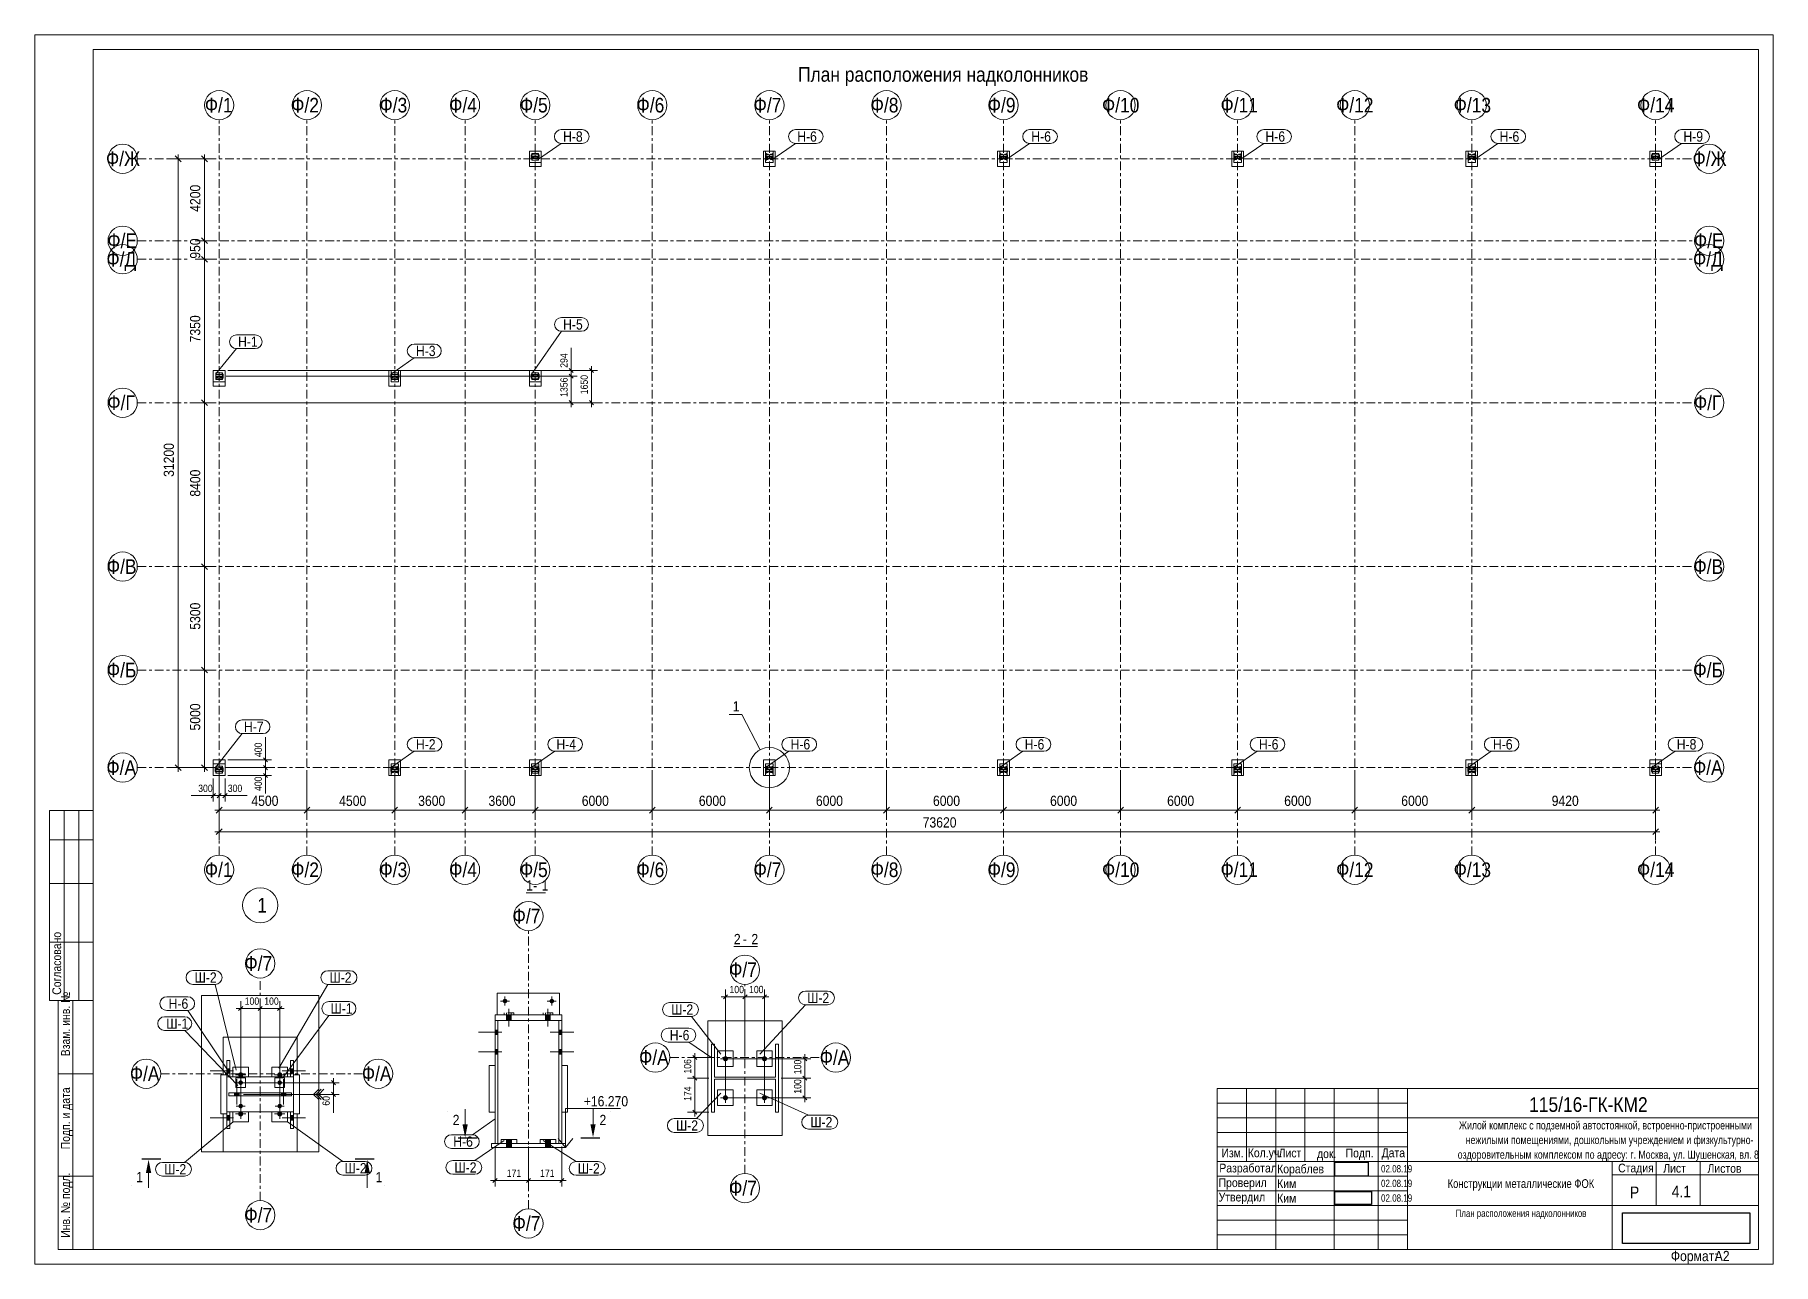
# Model space of a CAD drawing. Header units: millimetres. Extents: x -63 to 531, y -170 to 250.
import ezdxf

# ---------------------------------------------------------------- set-up
doc = ezdxf.new("R2010")
doc.units = ezdxf.units.MM
for name, pattern in [('XKITLINE00', [0]), ('XKITLINE02', [4, 2, -2]), ('XKITLINE03', [6, 3, -1, 1, -1])]:
    doc.linetypes.add(name, pattern=pattern)
for name, color, linetype, lineweight in [('Bolt', 7, 'Continuous', 0), ('DetailSymbol', 3, 'Continuous', 0), ('DrawingSheet', 5, 'Continuous', 0), ('LevelText', 7, 'Continuous', 0), ('OtherObjectType', 1, 'Continuous', 0), ('Part', 2, 'Continuous', 0), ('PartMark', 3, 'Continuous', 0), ('ReferenceModel', 1, 'Continuous', 0), ('S-GRID', 1, 'Continuous', 0), ('Section', 6, 'Continuous', 0), ('Z-DIMENSIONS', 1, 'Continuous', 0)]:
    doc.layers.add(name, color=color, linetype=linetype, lineweight=lineweight)
doc.styles.add('GOST type A', font='ARIAL.TTF')
picture_1 = doc.add_image_def('image1.bmp', size_in_pixel=(866, 364))
picture_2 = doc.add_image_def('image2.bmp', size_in_pixel=(613, 222))
picture_3 = doc.add_image_def('image3.jpg', size_in_pixel=(784, 174))

msp = doc.modelspace()

# ---------------------------------------------------------------- texts
at = {"layer": 'DetailSymbol', "style": 'GOST type A', "width": 0.85}
msp.add_text('1', height=3.5, dxfattribs=at).set_placement((175.47, 19.18))
at = {"layer": 'LevelText', "style": 'GOST type A', "width": 0.85}
msp.add_text('+16.270', height=3.5, dxfattribs=at).set_placement((124.59, -115.73))
at = {"layer": 'OtherObjectType', "style": 'GOST type A'}
for s, height, width, p in [('План расположения надколонников', 5, 0.85, (197.8, 234.33)), ('1', 3.5, 0.85, (104.88, -42.01)), ('-', 3.5, 0.85, (107.3, -42.01)), ('1', 3.5, 0.85, (110.18, -42.01)), ('1', 5, 0.85, (13.04, -49.52)), ('2', 3.5, 0.85, (175.87, -60.33)), ('-', 3.5, 0.85, (178.97, -60.33)), ('2', 3.5, 0.85, (181.85, -60.33)), ('115/16-ГК-КМ2', 5, 0.85, (447.6, -117.62)), ('Жилой комплекс с подземной автостоянкой, встроенно-пристроенными', 2.8, 0.765, (423.59, -123.62)), ('Изм.', 3, 0.85, (342.46, -133.14)), ('Кол.уч.', 3, 0.85, (351.47, -133.12)), ('Лист', 3, 0.85, (362.01, -133.17)), ('Подп.', 3, 0.85, (384.89, -133.19)), ('Дата', 3, 0.85, (397.2, -133.11)), ('нежилыми помещениями, дошкольным учреждением и физкультурно-', 2.8, 0.765, (425.93, -128.62)), ('Разработал', 3, 0.85, (341.74, -138.31)), ('Кораблев', 3, 0.85, (361.5, -138.62)), ('док.', 3, 0.85, (375.12, -133.42)), ('02.08.19', 2.5, 0.782, (397, -138.3)), ('оздоровительным комплексом по адресу: г. Москва, ул. Шушенская, вл. 8', 2.8, 0.765, (423.19, -133.62)), ('Стадия', 3, 0.85, (478, -138.3)), ('Лист', 3, 0.85, (493.42, -138.38)), ('Листов', 3, 0.85, (508.54, -138.43)), ('Проверил', 3, 0.85, (341.5, -143.31)), ('Ким', 3, 0.85, (361.5, -143.62)), ('02.08.19', 2.5, 0.782, (397, -143.3)), ('Конструкции металлические ФОК', 3, 0.765, (419.75, -143.62)), ('Утвердил', 3, 0.85, (341.51, -148.24)), ('Ким', 3, 0.85, (361.5, -148.62)), ('02.08.19', 2.5, 0.782, (397, -148.3)), ('Р', 4, 0.85, (482.05, -147.12)), ('4.1', 4, 0.85, (496.32, -146.83)), ('План расположения надколонников', 2.5, 0.765, (422.53, -153.51)), ('Формат:', 3.5, 0.85, (496, -168.62)), ('A2', 3.5, 0.85, (511, -168.62))]:
    msp.add_text(s, height=height, dxfattribs=dict(at, width=width)).set_placement(p)
at = {"layer": 'OtherObjectType', "style": 'GOST type A', "width": 0.85}
for s, p in [('Согласовано', (-54, -77.62)), ('Взам. инв. №', (-51, -98.62)), ('Подп. и дата', (-51, -130.42)), ('Инв. № подл.', (-51, -160.62))]:
    msp.add_text(s, height=3, rotation=90, dxfattribs=at).set_placement(p)
at = {"layer": 'PartMark', "style": 'GOST type A', "width": 0.85}
for s, p in [('Н-8', (117.51, 213.86)), ('Н-6', (197.51, 213.86)), ('Н-6', (277.51, 213.86)), ('Н-6', (357.51, 213.86)), ('Н-6', (437.51, 213.86)), ('Н-9', (500.31, 213.86)), ('Н-5', (117.53, 149.67)), ('Н-1', (6.49, 143.77)), ('Н-3', (67.24, 140.61)), ('Н-7', (8.48, 12.22)), ('Н-2', (67.24, 6.2)), ('Н-4', (115.24, 6.2)), ('Н-6', (195.24, 6.2)), ('Н-6', (275.24, 6.2)), ('Н-6', (355.24, 6.2)), ('Н-6', (435.24, 6.2)), ('Н-8', (498.04, 6.2)), ('Ш-2', (-8.36, -73.47)), ('Ш-2', (37.72, -73.48)), ('Ш-2', (200.92, -80.43)), ('Н-6', (-17.27, -82.4)), ('Ш-1', (38.08, -84.05)), ('Ш-2', (154.45, -84.4)), ('Ш-1', (-18.04, -89.22)), ('Н-6', (153.98, -93.16)), ('Ш-2', (156.12, -124.02)), ('Ш-2', (202.02, -122.9)), ('Н-6', (79.99, -129.53)), ('Ш-2', (-18.78, -138.98)), ('Ш-2', (42.88, -138.63)), ('Ш-2', (80.41, -138.36)), ('Ш-2', (122.54, -138.68))]:
    msp.add_text(s, height=3.5, dxfattribs=at).set_placement(p)
at = {"layer": 'S-GRID', "style": 'GOST type A', "width": 0.85}
for s, p in [('Ф/1', (-4.89, 223.83)), ('Ф/2', (24.63, 223.83)), ('Ф/3', (54.79, 223.83)), ('Ф/4', (78.63, 223.83)), ('Ф/5', (102.79, 223.83)), ('Ф/6', (142.63, 223.83)), ('Ф/7', (182.63, 223.83)), ('Ф/8', (222.63, 223.83)), ('Ф/9', (262.63, 223.83)), ('Ф/10', (301.65, 223.83)), ('Ф/11', (342.14, 223.83)), ('Ф/12', (381.65, 223.83)), ('Ф/13', (421.81, 223.83)), ('Ф/14', (484.45, 223.83)), ('Ф/Ж', (-38.67, 205.5)), ('Ф/Ж', (503.43, 205.5)), ('Ф/Е', (-38.19, 177.5)), ('Ф/Е', (503.92, 177.5)), ('Ф/Д', (-38.51, 171.17)), ('Ф/Д', (503.6, 171.17)), ('Ф/Г', (-38.19, 122.17)), ('Ф/Г', (503.92, 122.17)), ('Ф/В', (-38.35, 66.17)), ('Ф/В', (503.76, 66.17)), ('Ф/Б', (-38.35, 30.83)), ('Ф/Б', (503.76, 30.83)), ('Ф/А', (-38.51, -2.5)), ('Ф/А', (503.6, -2.5)), ('Ф/1', (-4.89, -37.4)), ('Ф/2', (24.63, -37.4)), ('Ф/3', (54.79, -37.4)), ('Ф/4', (78.63, -37.4)), ('Ф/5', (102.79, -37.4)), ('Ф/6', (142.63, -37.4)), ('Ф/7', (182.63, -37.4)), ('Ф/8', (222.63, -37.4)), ('Ф/9', (262.63, -37.4)), ('Ф/10', (301.65, -37.4)), ('Ф/11', (342.14, -37.4)), ('Ф/12', (381.65, -37.4)), ('Ф/13', (421.81, -37.4)), ('Ф/14', (484.45, -37.4)), ('Ф/7', (100.29, -53.25)), ('Ф/7', (8.65, -69.41)), ('Ф/7', (174.28, -71.57)), ('Ф/А', (143.49, -101.56)), ('Ф/А', (205.21, -101.56)), ('Ф/А', (-30.52, -107.08)), ('Ф/А', (48.77, -107.08)), ('Ф/7', (174.28, -146.16)), ('Ф/7', (8.65, -155.41)), ('Ф/7', (100.29, -158.25))]:
    msp.add_text(s, height=5, dxfattribs=at).set_placement(p)
at = {"layer": 'Section', "style": 'GOST type A', "width": 0.85}
for s, p in [('2', (79.79, -122.14)), ('2', (129.95, -122.14)), ('1', (-28.37, -141.67)), ('1', (53.46, -141.67))]:
    msp.add_text(s, height=3.5, dxfattribs=at).set_placement(p)
at = {"layer": 'Z-DIMENSIONS', "style": 'GOST type A', "width": 0.85}
for s, height, p in [('4200', 3.5, (-6.45, 189.9)), ('950', 3.5, (-6.45, 173.87)), ('7350', 3.5, (-6.45, 145.29)), ('294', 2.5, (119.06, 136.6)), ('1356', 2.5, (119.06, 126.66)), ('1650', 2.5, (125.97, 127.56)), ('31200', 3.5, (-15.45, 99.33)), ('8400', 3.5, (-6.45, 92.57)), ('5300', 3.5, (-6.45, 47.12)), ('5000', 3.5, (-6.45, 12.68)), ('400', 2.5, (14.58, 3.6)), ('400', 2.5, (14.58, -8)), ('106', 2.5, (161.3, -104.55)), ('100', 2.5, (198.9, -104.75)), ('100', 2.5, (198.9, -111.42)), ('60', 2.5, (37.78, -115.51)), ('174', 2.5, (161.3, -113.88))]:
    msp.add_text(s, height=height, rotation=90.00021, dxfattribs=at).set_placement(p)
for s, height, p in [('300', 2.5, (-7.17, -8.33)), ('300', 2.5, (2.94, -8.33)), ('4500', 3.5, (11.01, -13.09)), ('4500', 3.5, (41.01, -13.09)), ('3600', 3.5, (68.01, -13.09)), ('3600', 3.5, (92.01, -13.09)), ('6000', 3.5, (123.9, -13.09)), ('6000', 3.5, (163.9, -13.09)), ('6000', 3.5, (203.9, -13.09)), ('6000', 3.5, (243.9, -13.09)), ('6000', 3.5, (283.9, -13.09)), ('6000', 3.5, (323.9, -13.09)), ('6000', 3.5, (363.9, -13.09)), ('6000', 3.5, (403.9, -13.09)), ('9420', 3.5, (455.3, -13.09)), ('73620', 3.5, (240.38, -20.47)), ('100', 2.5, (174.37, -77.06)), ('100', 2.5, (181.04, -77.06)), ('100', 2.5, (8.73, -81.03)), ('100', 2.5, (15.4, -81.03)), ('171', 2.5, (98.25, -139.84)), ('171', 2.5, (109.65, -139.84))]:
    msp.add_text(s, height=height, dxfattribs=at).set_placement(p)

# ---------------------------------------------------------------- hatches: boundary and pattern name
at = {"layer": 'Bolt'}
for points in [[(96.9, -79.72), (96.9, -79.68), (96.9, -79.64), (96.91, -79.6), (96.92, -79.57), (96.93, -79.53), (96.94, -79.5), (96.95, -79.46), (96.97, -79.43), (96.99, -79.39), (97.01, -79.36), (97.03, -79.33), (97.05, -79.3), (97.07, -79.27), (97.09, -79.24), (97.12, -79.21), (97.15, -79.19), (97.18, -79.16), (97.21, -79.14), (97.24, -79.12), (97.27, -79.1), (97.3, -79.08), (97.33, -79.06), (97.37, -79.05), (97.4, -79.03), (97.44, -79.02), (97.48, -79.01), (97.51, -79), (97.55, -79), (97.59, -78.99), (97.63, -78.99), (97.66, -78.99), (97.7, -78.99), (97.74, -78.99), (97.78, -79), (97.81, -79), (97.85, -79.01), (97.89, -79.02), (97.92, -79.03), (97.96, -79.05), (97.99, -79.06), (98.02, -79.08), (98.06, -79.1), (98.09, -79.12), (98.12, -79.14), (98.15, -79.16), (98.18, -79.19), (98.2, -79.21), (98.23, -79.24), (98.26, -79.27), (98.28, -79.3), (98.3, -79.33), (98.32, -79.36), (98.34, -79.39), (98.36, -79.43), (98.37, -79.46), (98.38, -79.5), (98.4, -79.53), (98.41, -79.57), (98.41, -79.6), (98.42, -79.64), (98.43, -79.68), (98.43, -79.72), (98.43, -79.75), (98.43, -79.79), (98.43, -79.83), (98.42, -79.87), (98.41, -79.9), (98.41, -79.94), (98.4, -79.98), (98.38, -80.01), (98.37, -80.05), (98.36, -80.08), (98.34, -80.12), (98.32, -80.15), (98.3, -80.18), (98.28, -80.21), (98.26, -80.24), (98.23, -80.27), (98.2, -80.3), (98.18, -80.32), (98.15, -80.35), (98.12, -80.37), (98.09, -80.39), (98.06, -80.41), (98.02, -80.43), (97.99, -80.45), (97.96, -80.46), (97.92, -80.48), (97.89, -80.49), (97.85, -80.5), (97.81, -80.51), (97.78, -80.51), (97.74, -80.52), (97.7, -80.52), (97.66, -80.52), (97.63, -80.52), (97.59, -80.52), (97.55, -80.51), (97.51, -80.51), (97.48, -80.5), (97.44, -80.49), (97.4, -80.48), (97.37, -80.46), (97.33, -80.45), (97.3, -80.43), (97.27, -80.41), (97.24, -80.39), (97.21, -80.37), (97.18, -80.35), (97.15, -80.32), (97.12, -80.3), (97.09, -80.27), (97.07, -80.24), (97.05, -80.21), (97.03, -80.18), (97.01, -80.15), (96.99, -80.12), (96.97, -80.08), (96.95, -80.05), (96.94, -80.01), (96.93, -79.98), (96.92, -79.94), (96.91, -79.9), (96.9, -79.87), (96.9, -79.83), (96.9, -79.79), (96.9, -79.75)], [(112.9, -79.72), (112.9, -79.68), (112.9, -79.64), (112.91, -79.6), (112.92, -79.57), (112.93, -79.53), (112.94, -79.5), (112.95, -79.46), (112.97, -79.43), (112.99, -79.39), (113.01, -79.36), (113.03, -79.33), (113.05, -79.3), (113.07, -79.27), (113.09, -79.24), (113.12, -79.21), (113.15, -79.19), (113.18, -79.16), (113.21, -79.14), (113.24, -79.12), (113.27, -79.1), (113.3, -79.08), (113.33, -79.06), (113.37, -79.05), (113.4, -79.03), (113.44, -79.02), (113.48, -79.01), (113.51, -79), (113.55, -79), (113.59, -78.99), (113.63, -78.99), (113.66, -78.99), (113.7, -78.99), (113.74, -78.99), (113.78, -79), (113.81, -79), (113.85, -79.01), (113.89, -79.02), (113.92, -79.03), (113.96, -79.05), (113.99, -79.06), (114.02, -79.08), (114.06, -79.1), (114.09, -79.12), (114.12, -79.14), (114.15, -79.16), (114.18, -79.19), (114.2, -79.21), (114.23, -79.24), (114.26, -79.27), (114.28, -79.3), (114.3, -79.33), (114.32, -79.36), (114.34, -79.39), (114.36, -79.43), (114.37, -79.46), (114.38, -79.5), (114.4, -79.53), (114.41, -79.57), (114.41, -79.6), (114.42, -79.64), (114.43, -79.68), (114.43, -79.72), (114.43, -79.75), (114.43, -79.79), (114.43, -79.83), (114.42, -79.87), (114.41, -79.9), (114.41, -79.94), (114.4, -79.98), (114.38, -80.01), (114.37, -80.05), (114.36, -80.08), (114.34, -80.12), (114.32, -80.15), (114.3, -80.18), (114.28, -80.21), (114.26, -80.24), (114.23, -80.27), (114.2, -80.3), (114.18, -80.32), (114.15, -80.35), (114.12, -80.37), (114.09, -80.39), (114.06, -80.41), (114.02, -80.43), (113.99, -80.45), (113.96, -80.46), (113.92, -80.48), (113.89, -80.49), (113.85, -80.5), (113.81, -80.51), (113.78, -80.51), (113.74, -80.52), (113.7, -80.52), (113.66, -80.52), (113.63, -80.52), (113.59, -80.52), (113.55, -80.51), (113.51, -80.51), (113.48, -80.5), (113.44, -80.49), (113.4, -80.48), (113.37, -80.46), (113.33, -80.45), (113.3, -80.43), (113.27, -80.41), (113.24, -80.39), (113.21, -80.37), (113.18, -80.35), (113.15, -80.32), (113.12, -80.3), (113.09, -80.27), (113.07, -80.24), (113.05, -80.21), (113.03, -80.18), (113.01, -80.15), (112.99, -80.12), (112.97, -80.08), (112.95, -80.05), (112.94, -80.01), (112.93, -79.98), (112.92, -79.94), (112.91, -79.9), (112.9, -79.87), (112.9, -79.83), (112.9, -79.79), (112.9, -79.75)], [(99.76, -84.42), (99.76, -86.42), (98.23, -86.42), (98.23, -84.42)], [(113.1, -84.42), (113.1, -86.42), (111.56, -86.42), (111.56, -84.42)], [(94.26, -89.65), (95.26, -89.65), (95.26, -91.19), (94.26, -91.19)], [(94.26, -89.65), (95.26, -89.65), (95.26, -91.19), (94.26, -91.19)], [(116.06, -89.65), (117.06, -89.65), (117.06, -91.19), (116.06, -91.19)], [(116.06, -89.65), (117.06, -89.65), (117.06, -91.19), (116.06, -91.19)], [(94.26, -96.32), (95.26, -96.32), (95.26, -97.85), (94.26, -97.85)], [(94.26, -96.32), (95.26, -96.32), (95.26, -97.85), (94.26, -97.85)], [(116.06, -96.32), (117.06, -96.32), (117.06, -97.85), (116.06, -97.85)], [(116.06, -96.32), (117.06, -96.32), (117.06, -97.85), (116.06, -97.85)], [(172.95, -100.33), (172.9, -100.33), (172.86, -100.32), (172.82, -100.31), (172.78, -100.3), (172.74, -100.29), (172.7, -100.28), (172.66, -100.26), (172.62, -100.25), (172.58, -100.23), (172.54, -100.21), (172.51, -100.18), (172.47, -100.16), (172.44, -100.13), (172.41, -100.11), (172.38, -100.08), (172.35, -100.05), (172.32, -100.01), (172.29, -99.98), (172.27, -99.95), (172.25, -99.91), (172.22, -99.87), (172.21, -99.83), (172.19, -99.8), (172.17, -99.76), (172.16, -99.72), (172.15, -99.67), (172.14, -99.63), (172.13, -99.59), (172.13, -99.55), (172.12, -99.51), (172.12, -99.46), (172.12, -99.42), (172.13, -99.38), (172.13, -99.34), (172.14, -99.3), (172.15, -99.25), (172.16, -99.21), (172.17, -99.17), (172.19, -99.13), (172.21, -99.09), (172.22, -99.06), (172.25, -99.02), (172.27, -98.98), (172.29, -98.95), (172.32, -98.91), (172.35, -98.88), (172.38, -98.85), (172.41, -98.82), (172.44, -98.79), (172.47, -98.77), (172.51, -98.74), (172.54, -98.72), (172.58, -98.7), (172.62, -98.68), (172.66, -98.66), (172.7, -98.65), (172.74, -98.63), (172.78, -98.62), (172.82, -98.61), (172.86, -98.61), (172.9, -98.6), (172.95, -98.6), (172.99, -98.6), (173.03, -98.6), (173.07, -98.6), (173.12, -98.61), (173.16, -98.61), (173.2, -98.62), (173.24, -98.63), (173.28, -98.65), (173.32, -98.66), (173.36, -98.68), (173.4, -98.7), (173.43, -98.72), (173.47, -98.74), (173.51, -98.77), (173.54, -98.79), (173.57, -98.82), (173.6, -98.85), (173.63, -98.88), (173.66, -98.91), (173.68, -98.95), (173.71, -98.98), (173.73, -99.02), (173.75, -99.06), (173.77, -99.09), (173.79, -99.13), (173.8, -99.17), (173.82, -99.21), (173.83, -99.25), (173.84, -99.3), (173.85, -99.34), (173.85, -99.38), (173.85, -99.42), (173.86, -99.46), (173.85, -99.51), (173.85, -99.55), (173.85, -99.59), (173.84, -99.63), (173.83, -99.67), (173.82, -99.72), (173.8, -99.76), (173.79, -99.8), (173.77, -99.83), (173.75, -99.87), (173.73, -99.91), (173.71, -99.95), (173.68, -99.98), (173.66, -100.01), (173.63, -100.05), (173.6, -100.08), (173.57, -100.11), (173.54, -100.13), (173.51, -100.16), (173.47, -100.18), (173.43, -100.21), (173.4, -100.23), (173.36, -100.25), (173.32, -100.26), (173.28, -100.28), (173.24, -100.29), (173.2, -100.3), (173.16, -100.31), (173.12, -100.32), (173.07, -100.33), (173.03, -100.33), (172.99, -100.33)], [(186.28, -100.33), (186.24, -100.33), (186.19, -100.32), (186.15, -100.31), (186.11, -100.3), (186.07, -100.29), (186.03, -100.28), (185.99, -100.26), (185.95, -100.25), (185.91, -100.23), (185.88, -100.21), (185.84, -100.18), (185.81, -100.16), (185.77, -100.13), (185.74, -100.11), (185.71, -100.08), (185.68, -100.05), (185.65, -100.01), (185.63, -99.98), (185.6, -99.95), (185.58, -99.91), (185.56, -99.87), (185.54, -99.83), (185.52, -99.8), (185.51, -99.76), (185.49, -99.72), (185.48, -99.67), (185.47, -99.63), (185.46, -99.59), (185.46, -99.55), (185.46, -99.51), (185.46, -99.46), (185.46, -99.42), (185.46, -99.38), (185.46, -99.34), (185.47, -99.3), (185.48, -99.25), (185.49, -99.21), (185.51, -99.17), (185.52, -99.13), (185.54, -99.09), (185.56, -99.06), (185.58, -99.02), (185.6, -98.98), (185.63, -98.95), (185.65, -98.91), (185.68, -98.88), (185.71, -98.85), (185.74, -98.82), (185.77, -98.79), (185.81, -98.77), (185.84, -98.74), (185.88, -98.72), (185.91, -98.7), (185.95, -98.68), (185.99, -98.66), (186.03, -98.65), (186.07, -98.63), (186.11, -98.62), (186.15, -98.61), (186.19, -98.61), (186.24, -98.6), (186.28, -98.6), (186.32, -98.6), (186.36, -98.6), (186.41, -98.6), (186.45, -98.61), (186.49, -98.61), (186.53, -98.62), (186.57, -98.63), (186.61, -98.65), (186.65, -98.66), (186.69, -98.68), (186.73, -98.7), (186.77, -98.72), (186.8, -98.74), (186.84, -98.77), (186.87, -98.79), (186.9, -98.82), (186.93, -98.85), (186.96, -98.88), (186.99, -98.91), (187.02, -98.95), (187.04, -98.98), (187.07, -99.02), (187.09, -99.06), (187.11, -99.09), (187.12, -99.13), (187.14, -99.17), (187.15, -99.21), (187.16, -99.25), (187.17, -99.3), (187.18, -99.34), (187.18, -99.38), (187.19, -99.42), (187.19, -99.46), (187.19, -99.51), (187.18, -99.55), (187.18, -99.59), (187.17, -99.63), (187.16, -99.67), (187.15, -99.72), (187.14, -99.76), (187.12, -99.8), (187.11, -99.83), (187.09, -99.87), (187.07, -99.91), (187.04, -99.95), (187.02, -99.98), (186.99, -100.01), (186.96, -100.05), (186.93, -100.08), (186.9, -100.11), (186.87, -100.13), (186.84, -100.16), (186.8, -100.18), (186.77, -100.21), (186.73, -100.23), (186.69, -100.25), (186.65, -100.26), (186.61, -100.28), (186.57, -100.29), (186.53, -100.3), (186.49, -100.31), (186.45, -100.32), (186.41, -100.33), (186.36, -100.33), (186.32, -100.33)], [(2.62, -102.88), (3.62, -102.88), (3.62, -104.41), (2.62, -104.41)], [(2.62, -102.88), (3.62, -102.88), (3.62, -104.41), (2.62, -104.41)], [(7.31, -105.84), (7.27, -105.84), (7.23, -105.84), (7.19, -105.83), (7.14, -105.82), (7.1, -105.81), (7.06, -105.8), (7.02, -105.78), (6.98, -105.76), (6.95, -105.74), (6.91, -105.72), (6.87, -105.7), (6.84, -105.68), (6.81, -105.65), (6.77, -105.62), (6.74, -105.59), (6.71, -105.56), (6.69, -105.53), (6.66, -105.5), (6.63, -105.46), (6.61, -105.42), (6.59, -105.39), (6.57, -105.35), (6.55, -105.31), (6.54, -105.27), (6.53, -105.23), (6.51, -105.19), (6.5, -105.15), (6.5, -105.11), (6.49, -105.06), (6.49, -105.02), (6.49, -104.98), (6.49, -104.94), (6.49, -104.89), (6.5, -104.85), (6.5, -104.81), (6.51, -104.77), (6.53, -104.73), (6.54, -104.69), (6.55, -104.65), (6.57, -104.61), (6.59, -104.57), (6.61, -104.53), (6.63, -104.5), (6.66, -104.46), (6.69, -104.43), (6.71, -104.4), (6.74, -104.37), (6.77, -104.34), (6.81, -104.31), (6.84, -104.28), (6.87, -104.26), (6.91, -104.24), (6.95, -104.21), (6.98, -104.2), (7.02, -104.18), (7.06, -104.16), (7.1, -104.15), (7.14, -104.14), (7.19, -104.13), (7.23, -104.12), (7.27, -104.12), (7.31, -104.11), (7.35, -104.11), (7.4, -104.11), (7.44, -104.12), (7.48, -104.12), (7.52, -104.13), (7.57, -104.14), (7.61, -104.15), (7.65, -104.16), (7.69, -104.18), (7.73, -104.2), (7.76, -104.21), (7.8, -104.24), (7.84, -104.26), (7.87, -104.28), (7.9, -104.31), (7.94, -104.34), (7.97, -104.37), (8, -104.4), (8.02, -104.43), (8.05, -104.46), (8.08, -104.5), (8.1, -104.53), (8.12, -104.57), (8.14, -104.61), (8.16, -104.65), (8.17, -104.69), (8.18, -104.73), (8.2, -104.77), (8.2, -104.81), (8.21, -104.85), (8.22, -104.89), (8.22, -104.94), (8.22, -104.98), (8.22, -105.02), (8.22, -105.06), (8.21, -105.11), (8.2, -105.15), (8.2, -105.19), (8.18, -105.23), (8.17, -105.27), (8.16, -105.31), (8.14, -105.35), (8.12, -105.39), (8.1, -105.42), (8.08, -105.46), (8.05, -105.5), (8.02, -105.53), (8, -105.56), (7.97, -105.59), (7.94, -105.62), (7.9, -105.65), (7.87, -105.68), (7.84, -105.7), (7.8, -105.72), (7.76, -105.74), (7.73, -105.76), (7.69, -105.78), (7.65, -105.8), (7.61, -105.81), (7.57, -105.82), (7.52, -105.83), (7.48, -105.84), (7.44, -105.84), (7.4, -105.84), (7.35, -105.85)], [(7.32, -108.41), (7.28, -108.41), (7.24, -108.4), (7.21, -108.4), (7.17, -108.39), (7.13, -108.38), (7.1, -108.37), (7.06, -108.35), (7.03, -108.34), (6.99, -108.32), (6.96, -108.3), (6.93, -108.28), (6.9, -108.26), (6.87, -108.24), (6.84, -108.21), (6.81, -108.19), (6.79, -108.16), (6.76, -108.13), (6.74, -108.1), (6.72, -108.07), (6.7, -108.04), (6.68, -108.01), (6.66, -107.97), (6.65, -107.94), (6.63, -107.9), (6.62, -107.87), (6.61, -107.83), (6.6, -107.8), (6.6, -107.76), (6.59, -107.72), (6.59, -107.68), (6.59, -107.65), (6.59, -107.61), (6.59, -107.57), (6.6, -107.53), (6.6, -107.5), (6.61, -107.46), (6.62, -107.42), (6.63, -107.39), (6.65, -107.35), (6.66, -107.32), (6.68, -107.28), (6.7, -107.25), (6.72, -107.22), (6.74, -107.19), (6.76, -107.16), (6.79, -107.13), (6.81, -107.1), (6.84, -107.08), (6.87, -107.05), (6.9, -107.03), (6.93, -107.01), (6.96, -106.99), (6.99, -106.97), (7.03, -106.95), (7.06, -106.94), (7.1, -106.92), (7.13, -106.91), (7.17, -106.9), (7.21, -106.89), (7.24, -106.89), (7.28, -106.88), (7.32, -106.88), (7.35, -106.88), (7.39, -106.88), (7.43, -106.88), (7.47, -106.89), (7.5, -106.89), (7.54, -106.9), (7.58, -106.91), (7.61, -106.92), (7.65, -106.94), (7.68, -106.95), (7.72, -106.97), (7.75, -106.99), (7.78, -107.01), (7.81, -107.03), (7.84, -107.05), (7.87, -107.08), (7.9, -107.1), (7.92, -107.13), (7.95, -107.16), (7.97, -107.19), (7.99, -107.22), (8.01, -107.25), (8.03, -107.28), (8.05, -107.32), (8.06, -107.35), (8.08, -107.39), (8.09, -107.42), (8.1, -107.46), (8.11, -107.5), (8.11, -107.53), (8.12, -107.57), (8.12, -107.61), (8.12, -107.65), (8.12, -107.68), (8.12, -107.72), (8.11, -107.76), (8.11, -107.8), (8.1, -107.83), (8.09, -107.87), (8.08, -107.9), (8.06, -107.94), (8.05, -107.97), (8.03, -108.01), (8.01, -108.04), (7.99, -108.07), (7.97, -108.1), (7.95, -108.13), (7.92, -108.16), (7.9, -108.19), (7.87, -108.21), (7.84, -108.24), (7.81, -108.26), (7.78, -108.28), (7.75, -108.3), (7.72, -108.32), (7.68, -108.34), (7.65, -108.35), (7.61, -108.37), (7.58, -108.38), (7.54, -108.39), (7.5, -108.4), (7.47, -108.4), (7.43, -108.41), (7.39, -108.41), (7.35, -108.41)], [(20.65, -105.84), (20.6, -105.84), (20.56, -105.84), (20.52, -105.83), (20.48, -105.82), (20.44, -105.81), (20.4, -105.8), (20.36, -105.78), (20.32, -105.76), (20.28, -105.74), (20.24, -105.72), (20.21, -105.7), (20.17, -105.68), (20.14, -105.65), (20.11, -105.62), (20.08, -105.59), (20.05, -105.56), (20.02, -105.53), (19.99, -105.5), (19.97, -105.46), (19.94, -105.42), (19.92, -105.39), (19.9, -105.35), (19.89, -105.31), (19.87, -105.27), (19.86, -105.23), (19.85, -105.19), (19.84, -105.15), (19.83, -105.11), (19.83, -105.06), (19.82, -105.02), (19.82, -104.98), (19.82, -104.94), (19.83, -104.89), (19.83, -104.85), (19.84, -104.81), (19.85, -104.77), (19.86, -104.73), (19.87, -104.69), (19.89, -104.65), (19.9, -104.61), (19.92, -104.57), (19.94, -104.53), (19.97, -104.5), (19.99, -104.46), (20.02, -104.43), (20.05, -104.4), (20.08, -104.37), (20.11, -104.34), (20.14, -104.31), (20.17, -104.28), (20.21, -104.26), (20.24, -104.24), (20.28, -104.21), (20.32, -104.2), (20.36, -104.18), (20.4, -104.16), (20.44, -104.15), (20.48, -104.14), (20.52, -104.13), (20.56, -104.12), (20.6, -104.12), (20.65, -104.11), (20.69, -104.11), (20.73, -104.11), (20.77, -104.12), (20.82, -104.12), (20.86, -104.13), (20.9, -104.14), (20.94, -104.15), (20.98, -104.16), (21.02, -104.18), (21.06, -104.2), (21.1, -104.21), (21.13, -104.24), (21.17, -104.26), (21.2, -104.28), (21.24, -104.31), (21.27, -104.34), (21.3, -104.37), (21.33, -104.4), (21.36, -104.43), (21.38, -104.46), (21.41, -104.5), (21.43, -104.53), (21.45, -104.57), (21.47, -104.61), (21.49, -104.65), (21.5, -104.69), (21.52, -104.73), (21.53, -104.77), (21.54, -104.81), (21.55, -104.85), (21.55, -104.89), (21.55, -104.94), (21.55, -104.98), (21.55, -105.02), (21.55, -105.06), (21.55, -105.11), (21.54, -105.15), (21.53, -105.19), (21.52, -105.23), (21.5, -105.27), (21.49, -105.31), (21.47, -105.35), (21.45, -105.39), (21.43, -105.42), (21.41, -105.46), (21.38, -105.5), (21.36, -105.53), (21.33, -105.56), (21.3, -105.59), (21.27, -105.62), (21.24, -105.65), (21.2, -105.68), (21.17, -105.7), (21.13, -105.72), (21.1, -105.74), (21.06, -105.76), (21.02, -105.78), (20.98, -105.8), (20.94, -105.81), (20.9, -105.82), (20.86, -105.83), (20.82, -105.84), (20.77, -105.84), (20.73, -105.84), (20.69, -105.85)], [(20.65, -108.41), (20.61, -108.41), (20.58, -108.4), (20.54, -108.4), (20.5, -108.39), (20.47, -108.38), (20.43, -108.37), (20.39, -108.35), (20.36, -108.34), (20.33, -108.32), (20.29, -108.3), (20.26, -108.28), (20.23, -108.26), (20.2, -108.24), (20.17, -108.21), (20.15, -108.19), (20.12, -108.16), (20.1, -108.13), (20.07, -108.1), (20.05, -108.07), (20.03, -108.04), (20.01, -108.01), (20, -107.97), (19.98, -107.94), (19.97, -107.9), (19.95, -107.87), (19.94, -107.83), (19.94, -107.8), (19.93, -107.76), (19.93, -107.72), (19.92, -107.68), (19.92, -107.65), (19.92, -107.61), (19.93, -107.57), (19.93, -107.53), (19.94, -107.5), (19.94, -107.46), (19.95, -107.42), (19.97, -107.39), (19.98, -107.35), (20, -107.32), (20.01, -107.28), (20.03, -107.25), (20.05, -107.22), (20.07, -107.19), (20.1, -107.16), (20.12, -107.13), (20.15, -107.1), (20.17, -107.08), (20.2, -107.05), (20.23, -107.03), (20.26, -107.01), (20.29, -106.99), (20.33, -106.97), (20.36, -106.95), (20.39, -106.94), (20.43, -106.92), (20.47, -106.91), (20.5, -106.9), (20.54, -106.89), (20.58, -106.89), (20.61, -106.88), (20.65, -106.88), (20.69, -106.88), (20.73, -106.88), (20.76, -106.88), (20.8, -106.89), (20.84, -106.89), (20.87, -106.9), (20.91, -106.91), (20.95, -106.92), (20.98, -106.94), (21.02, -106.95), (21.05, -106.97), (21.08, -106.99), (21.11, -107.01), (21.15, -107.03), (21.17, -107.05), (21.2, -107.08), (21.23, -107.1), (21.26, -107.13), (21.28, -107.16), (21.3, -107.19), (21.33, -107.22), (21.35, -107.25), (21.36, -107.28), (21.38, -107.32), (21.4, -107.35), (21.41, -107.39), (21.42, -107.42), (21.43, -107.46), (21.44, -107.5), (21.45, -107.53), (21.45, -107.57), (21.45, -107.61), (21.45, -107.65), (21.45, -107.68), (21.45, -107.72), (21.45, -107.76), (21.44, -107.8), (21.43, -107.83), (21.42, -107.87), (21.41, -107.9), (21.4, -107.94), (21.38, -107.97), (21.36, -108.01), (21.35, -108.04), (21.33, -108.07), (21.3, -108.1), (21.28, -108.13), (21.26, -108.16), (21.23, -108.19), (21.2, -108.21), (21.17, -108.24), (21.15, -108.26), (21.11, -108.28), (21.08, -108.3), (21.05, -108.32), (21.02, -108.34), (20.98, -108.35), (20.95, -108.37), (20.91, -108.38), (20.87, -108.39), (20.84, -108.4), (20.8, -108.4), (20.76, -108.41), (20.73, -108.41), (20.69, -108.41)], [(24.42, -102.88), (25.42, -102.88), (25.42, -104.41), (24.42, -104.41)], [(24.42, -102.88), (25.42, -102.88), (25.42, -104.41), (24.42, -104.41)], [(5.25, -112.18), (5.25, -111.11), (6.79, -111.11), (6.79, -112.18)], [(21.25, -112.18), (21.25, -111.11), (22.79, -111.11), (22.79, -112.18)], [(172.95, -113.66), (172.9, -113.66), (172.86, -113.65), (172.82, -113.65), (172.78, -113.64), (172.74, -113.63), (172.7, -113.61), (172.66, -113.6), (172.62, -113.58), (172.58, -113.56), (172.54, -113.54), (172.51, -113.52), (172.47, -113.49), (172.44, -113.47), (172.41, -113.44), (172.38, -113.41), (172.35, -113.38), (172.32, -113.35), (172.29, -113.31), (172.27, -113.28), (172.25, -113.24), (172.22, -113.21), (172.21, -113.17), (172.19, -113.13), (172.17, -113.09), (172.16, -113.05), (172.15, -113.01), (172.14, -112.97), (172.13, -112.92), (172.13, -112.88), (172.12, -112.84), (172.12, -112.8), (172.12, -112.76), (172.13, -112.71), (172.13, -112.67), (172.14, -112.63), (172.15, -112.59), (172.16, -112.55), (172.17, -112.51), (172.19, -112.47), (172.21, -112.43), (172.22, -112.39), (172.25, -112.35), (172.27, -112.32), (172.29, -112.28), (172.32, -112.25), (172.35, -112.22), (172.38, -112.18), (172.41, -112.16), (172.44, -112.13), (172.47, -112.1), (172.51, -112.08), (172.54, -112.05), (172.58, -112.03), (172.62, -112.01), (172.66, -112), (172.7, -111.98), (172.74, -111.97), (172.78, -111.96), (172.82, -111.95), (172.86, -111.94), (172.9, -111.94), (172.95, -111.93), (172.99, -111.93), (173.03, -111.93), (173.07, -111.94), (173.12, -111.94), (173.16, -111.95), (173.2, -111.96), (173.24, -111.97), (173.28, -111.98), (173.32, -112), (173.36, -112.01), (173.4, -112.03), (173.43, -112.05), (173.47, -112.08), (173.51, -112.1), (173.54, -112.13), (173.57, -112.16), (173.6, -112.18), (173.63, -112.22), (173.66, -112.25), (173.68, -112.28), (173.71, -112.32), (173.73, -112.35), (173.75, -112.39), (173.77, -112.43), (173.79, -112.47), (173.8, -112.51), (173.82, -112.55), (173.83, -112.59), (173.84, -112.63), (173.85, -112.67), (173.85, -112.71), (173.85, -112.76), (173.86, -112.8), (173.85, -112.84), (173.85, -112.88), (173.85, -112.92), (173.84, -112.97), (173.83, -113.01), (173.82, -113.05), (173.8, -113.09), (173.79, -113.13), (173.77, -113.17), (173.75, -113.21), (173.73, -113.24), (173.71, -113.28), (173.68, -113.31), (173.66, -113.35), (173.63, -113.38), (173.6, -113.41), (173.57, -113.44), (173.54, -113.47), (173.51, -113.49), (173.47, -113.52), (173.43, -113.54), (173.4, -113.56), (173.36, -113.58), (173.32, -113.6), (173.28, -113.61), (173.24, -113.63), (173.2, -113.64), (173.16, -113.65), (173.12, -113.65), (173.07, -113.66), (173.03, -113.66), (172.99, -113.66)], [(186.28, -113.66), (186.24, -113.66), (186.19, -113.65), (186.15, -113.65), (186.11, -113.64), (186.07, -113.63), (186.03, -113.61), (185.99, -113.6), (185.95, -113.58), (185.91, -113.56), (185.88, -113.54), (185.84, -113.52), (185.81, -113.49), (185.77, -113.47), (185.74, -113.44), (185.71, -113.41), (185.68, -113.38), (185.65, -113.35), (185.63, -113.31), (185.6, -113.28), (185.58, -113.24), (185.56, -113.21), (185.54, -113.17), (185.52, -113.13), (185.51, -113.09), (185.49, -113.05), (185.48, -113.01), (185.47, -112.97), (185.46, -112.92), (185.46, -112.88), (185.46, -112.84), (185.46, -112.8), (185.46, -112.76), (185.46, -112.71), (185.46, -112.67), (185.47, -112.63), (185.48, -112.59), (185.49, -112.55), (185.51, -112.51), (185.52, -112.47), (185.54, -112.43), (185.56, -112.39), (185.58, -112.35), (185.6, -112.32), (185.63, -112.28), (185.65, -112.25), (185.68, -112.22), (185.71, -112.18), (185.74, -112.16), (185.77, -112.13), (185.81, -112.1), (185.84, -112.08), (185.88, -112.05), (185.91, -112.03), (185.95, -112.01), (185.99, -112), (186.03, -111.98), (186.07, -111.97), (186.11, -111.96), (186.15, -111.95), (186.19, -111.94), (186.24, -111.94), (186.28, -111.93), (186.32, -111.93), (186.36, -111.93), (186.41, -111.94), (186.45, -111.94), (186.49, -111.95), (186.53, -111.96), (186.57, -111.97), (186.61, -111.98), (186.65, -112), (186.69, -112.01), (186.73, -112.03), (186.77, -112.05), (186.8, -112.08), (186.84, -112.1), (186.87, -112.13), (186.9, -112.16), (186.93, -112.18), (186.96, -112.22), (186.99, -112.25), (187.02, -112.28), (187.04, -112.32), (187.07, -112.35), (187.09, -112.39), (187.11, -112.43), (187.12, -112.47), (187.14, -112.51), (187.15, -112.55), (187.16, -112.59), (187.17, -112.63), (187.18, -112.67), (187.18, -112.71), (187.19, -112.76), (187.19, -112.8), (187.19, -112.84), (187.18, -112.88), (187.18, -112.92), (187.17, -112.97), (187.16, -113.01), (187.15, -113.05), (187.14, -113.09), (187.12, -113.13), (187.11, -113.17), (187.09, -113.21), (187.07, -113.24), (187.04, -113.28), (187.02, -113.31), (186.99, -113.35), (186.96, -113.38), (186.93, -113.41), (186.9, -113.44), (186.87, -113.47), (186.84, -113.49), (186.8, -113.52), (186.77, -113.54), (186.73, -113.56), (186.69, -113.58), (186.65, -113.6), (186.61, -113.61), (186.57, -113.63), (186.53, -113.64), (186.49, -113.65), (186.45, -113.65), (186.41, -113.66), (186.36, -113.66), (186.32, -113.66)], [(7.31, -119.18), (7.27, -119.17), (7.23, -119.17), (7.19, -119.16), (7.14, -119.15), (7.1, -119.14), (7.06, -119.13), (7.02, -119.11), (6.98, -119.1), (6.95, -119.08), (6.91, -119.06), (6.87, -119.03), (6.84, -119.01), (6.81, -118.98), (6.77, -118.95), (6.74, -118.93), (6.71, -118.89), (6.69, -118.86), (6.66, -118.83), (6.63, -118.79), (6.61, -118.76), (6.59, -118.72), (6.57, -118.68), (6.55, -118.64), (6.54, -118.6), (6.53, -118.56), (6.51, -118.52), (6.5, -118.48), (6.5, -118.44), (6.49, -118.4), (6.49, -118.35), (6.49, -118.31), (6.49, -118.27), (6.49, -118.23), (6.5, -118.19), (6.5, -118.14), (6.51, -118.1), (6.53, -118.06), (6.54, -118.02), (6.55, -117.98), (6.57, -117.94), (6.59, -117.9), (6.61, -117.87), (6.63, -117.83), (6.66, -117.8), (6.69, -117.76), (6.71, -117.73), (6.74, -117.7), (6.77, -117.67), (6.81, -117.64), (6.84, -117.62), (6.87, -117.59), (6.91, -117.57), (6.95, -117.55), (6.98, -117.53), (7.02, -117.51), (7.06, -117.5), (7.1, -117.48), (7.14, -117.47), (7.19, -117.46), (7.23, -117.46), (7.27, -117.45), (7.31, -117.45), (7.35, -117.45), (7.4, -117.45), (7.44, -117.45), (7.48, -117.46), (7.52, -117.46), (7.57, -117.47), (7.61, -117.48), (7.65, -117.5), (7.69, -117.51), (7.73, -117.53), (7.76, -117.55), (7.8, -117.57), (7.84, -117.59), (7.87, -117.62), (7.9, -117.64), (7.94, -117.67), (7.97, -117.7), (8, -117.73), (8.02, -117.76), (8.05, -117.8), (8.08, -117.83), (8.1, -117.87), (8.12, -117.9), (8.14, -117.94), (8.16, -117.98), (8.17, -118.02), (8.18, -118.06), (8.2, -118.1), (8.2, -118.14), (8.21, -118.19), (8.22, -118.23), (8.22, -118.27), (8.22, -118.31), (8.22, -118.35), (8.22, -118.4), (8.21, -118.44), (8.2, -118.48), (8.2, -118.52), (8.18, -118.56), (8.17, -118.6), (8.16, -118.64), (8.14, -118.68), (8.12, -118.72), (8.1, -118.76), (8.08, -118.79), (8.05, -118.83), (8.02, -118.86), (8, -118.89), (7.97, -118.93), (7.94, -118.95), (7.9, -118.98), (7.87, -119.01), (7.84, -119.03), (7.8, -119.06), (7.76, -119.08), (7.73, -119.1), (7.69, -119.11), (7.65, -119.13), (7.61, -119.14), (7.57, -119.15), (7.52, -119.16), (7.48, -119.17), (7.44, -119.17), (7.4, -119.18), (7.35, -119.18)], [(7.32, -116.41), (7.28, -116.41), (7.24, -116.4), (7.21, -116.4), (7.17, -116.39), (7.13, -116.38), (7.1, -116.37), (7.06, -116.35), (7.03, -116.34), (6.99, -116.32), (6.96, -116.3), (6.93, -116.28), (6.9, -116.26), (6.87, -116.24), (6.84, -116.21), (6.81, -116.19), (6.79, -116.16), (6.76, -116.13), (6.74, -116.1), (6.72, -116.07), (6.7, -116.04), (6.68, -116.01), (6.66, -115.97), (6.65, -115.94), (6.63, -115.9), (6.62, -115.87), (6.61, -115.83), (6.6, -115.8), (6.6, -115.76), (6.59, -115.72), (6.59, -115.68), (6.59, -115.65), (6.59, -115.61), (6.59, -115.57), (6.6, -115.53), (6.6, -115.5), (6.61, -115.46), (6.62, -115.42), (6.63, -115.39), (6.65, -115.35), (6.66, -115.32), (6.68, -115.28), (6.7, -115.25), (6.72, -115.22), (6.74, -115.19), (6.76, -115.16), (6.79, -115.13), (6.81, -115.1), (6.84, -115.08), (6.87, -115.05), (6.9, -115.03), (6.93, -115.01), (6.96, -114.99), (6.99, -114.97), (7.03, -114.95), (7.06, -114.94), (7.1, -114.92), (7.13, -114.91), (7.17, -114.9), (7.21, -114.89), (7.24, -114.89), (7.28, -114.88), (7.32, -114.88), (7.35, -114.88), (7.39, -114.88), (7.43, -114.88), (7.47, -114.89), (7.5, -114.89), (7.54, -114.9), (7.58, -114.91), (7.61, -114.92), (7.65, -114.94), (7.68, -114.95), (7.72, -114.97), (7.75, -114.99), (7.78, -115.01), (7.81, -115.03), (7.84, -115.05), (7.87, -115.08), (7.9, -115.1), (7.92, -115.13), (7.95, -115.16), (7.97, -115.19), (7.99, -115.22), (8.01, -115.25), (8.03, -115.28), (8.05, -115.32), (8.06, -115.35), (8.08, -115.39), (8.09, -115.42), (8.1, -115.46), (8.11, -115.5), (8.11, -115.53), (8.12, -115.57), (8.12, -115.61), (8.12, -115.65), (8.12, -115.68), (8.12, -115.72), (8.11, -115.76), (8.11, -115.8), (8.1, -115.83), (8.09, -115.87), (8.08, -115.9), (8.06, -115.94), (8.05, -115.97), (8.03, -116.01), (8.01, -116.04), (7.99, -116.07), (7.97, -116.1), (7.95, -116.13), (7.92, -116.16), (7.9, -116.19), (7.87, -116.21), (7.84, -116.24), (7.81, -116.26), (7.78, -116.28), (7.75, -116.3), (7.72, -116.32), (7.68, -116.34), (7.65, -116.35), (7.61, -116.37), (7.58, -116.38), (7.54, -116.39), (7.5, -116.4), (7.47, -116.4), (7.43, -116.41), (7.39, -116.41), (7.35, -116.41)], [(20.65, -119.18), (20.6, -119.17), (20.56, -119.17), (20.52, -119.16), (20.48, -119.15), (20.44, -119.14), (20.4, -119.13), (20.36, -119.11), (20.32, -119.1), (20.28, -119.08), (20.24, -119.06), (20.21, -119.03), (20.17, -119.01), (20.14, -118.98), (20.11, -118.95), (20.08, -118.93), (20.05, -118.89), (20.02, -118.86), (19.99, -118.83), (19.97, -118.79), (19.94, -118.76), (19.92, -118.72), (19.9, -118.68), (19.89, -118.64), (19.87, -118.6), (19.86, -118.56), (19.85, -118.52), (19.84, -118.48), (19.83, -118.44), (19.83, -118.4), (19.82, -118.35), (19.82, -118.31), (19.82, -118.27), (19.83, -118.23), (19.83, -118.19), (19.84, -118.14), (19.85, -118.1), (19.86, -118.06), (19.87, -118.02), (19.89, -117.98), (19.9, -117.94), (19.92, -117.9), (19.94, -117.87), (19.97, -117.83), (19.99, -117.8), (20.02, -117.76), (20.05, -117.73), (20.08, -117.7), (20.11, -117.67), (20.14, -117.64), (20.17, -117.62), (20.21, -117.59), (20.24, -117.57), (20.28, -117.55), (20.32, -117.53), (20.36, -117.51), (20.4, -117.5), (20.44, -117.48), (20.48, -117.47), (20.52, -117.46), (20.56, -117.46), (20.6, -117.45), (20.65, -117.45), (20.69, -117.45), (20.73, -117.45), (20.77, -117.45), (20.82, -117.46), (20.86, -117.46), (20.9, -117.47), (20.94, -117.48), (20.98, -117.5), (21.02, -117.51), (21.06, -117.53), (21.1, -117.55), (21.13, -117.57), (21.17, -117.59), (21.2, -117.62), (21.24, -117.64), (21.27, -117.67), (21.3, -117.7), (21.33, -117.73), (21.36, -117.76), (21.38, -117.8), (21.41, -117.83), (21.43, -117.87), (21.45, -117.9), (21.47, -117.94), (21.49, -117.98), (21.5, -118.02), (21.52, -118.06), (21.53, -118.1), (21.54, -118.14), (21.55, -118.19), (21.55, -118.23), (21.55, -118.27), (21.55, -118.31), (21.55, -118.35), (21.55, -118.4), (21.55, -118.44), (21.54, -118.48), (21.53, -118.52), (21.52, -118.56), (21.5, -118.6), (21.49, -118.64), (21.47, -118.68), (21.45, -118.72), (21.43, -118.76), (21.41, -118.79), (21.38, -118.83), (21.36, -118.86), (21.33, -118.89), (21.3, -118.93), (21.27, -118.95), (21.24, -118.98), (21.2, -119.01), (21.17, -119.03), (21.13, -119.06), (21.1, -119.08), (21.06, -119.1), (21.02, -119.11), (20.98, -119.13), (20.94, -119.14), (20.9, -119.15), (20.86, -119.16), (20.82, -119.17), (20.77, -119.17), (20.73, -119.18), (20.69, -119.18)], [(20.65, -116.41), (20.61, -116.41), (20.58, -116.4), (20.54, -116.4), (20.5, -116.39), (20.47, -116.38), (20.43, -116.37), (20.39, -116.35), (20.36, -116.34), (20.33, -116.32), (20.29, -116.3), (20.26, -116.28), (20.23, -116.26), (20.2, -116.24), (20.17, -116.21), (20.15, -116.19), (20.12, -116.16), (20.1, -116.13), (20.07, -116.1), (20.05, -116.07), (20.03, -116.04), (20.01, -116.01), (20, -115.97), (19.98, -115.94), (19.97, -115.9), (19.95, -115.87), (19.94, -115.83), (19.94, -115.8), (19.93, -115.76), (19.93, -115.72), (19.92, -115.68), (19.92, -115.65), (19.92, -115.61), (19.93, -115.57), (19.93, -115.53), (19.94, -115.5), (19.94, -115.46), (19.95, -115.42), (19.97, -115.39), (19.98, -115.35), (20, -115.32), (20.01, -115.28), (20.03, -115.25), (20.05, -115.22), (20.07, -115.19), (20.1, -115.16), (20.12, -115.13), (20.15, -115.1), (20.17, -115.08), (20.2, -115.05), (20.23, -115.03), (20.26, -115.01), (20.29, -114.99), (20.33, -114.97), (20.36, -114.95), (20.39, -114.94), (20.43, -114.92), (20.47, -114.91), (20.5, -114.9), (20.54, -114.89), (20.58, -114.89), (20.61, -114.88), (20.65, -114.88), (20.69, -114.88), (20.73, -114.88), (20.76, -114.88), (20.8, -114.89), (20.84, -114.89), (20.87, -114.9), (20.91, -114.91), (20.95, -114.92), (20.98, -114.94), (21.02, -114.95), (21.05, -114.97), (21.08, -114.99), (21.11, -115.01), (21.15, -115.03), (21.17, -115.05), (21.2, -115.08), (21.23, -115.1), (21.26, -115.13), (21.28, -115.16), (21.3, -115.19), (21.33, -115.22), (21.35, -115.25), (21.36, -115.28), (21.38, -115.32), (21.4, -115.35), (21.41, -115.39), (21.42, -115.42), (21.43, -115.46), (21.44, -115.5), (21.45, -115.53), (21.45, -115.57), (21.45, -115.61), (21.45, -115.65), (21.45, -115.68), (21.45, -115.72), (21.45, -115.76), (21.44, -115.8), (21.43, -115.83), (21.42, -115.87), (21.41, -115.9), (21.4, -115.94), (21.38, -115.97), (21.36, -116.01), (21.35, -116.04), (21.33, -116.07), (21.3, -116.1), (21.28, -116.13), (21.26, -116.16), (21.23, -116.19), (21.2, -116.21), (21.17, -116.24), (21.15, -116.26), (21.11, -116.28), (21.08, -116.3), (21.05, -116.32), (21.02, -116.34), (20.98, -116.35), (20.95, -116.37), (20.91, -116.38), (20.87, -116.39), (20.84, -116.4), (20.8, -116.4), (20.76, -116.41), (20.73, -116.41), (20.69, -116.41)], [(2.62, -118.88), (3.62, -118.88), (3.62, -120.41), (2.62, -120.41)], [(2.62, -118.88), (3.62, -118.88), (3.62, -120.41), (2.62, -120.41)], [(24.42, -118.88), (25.42, -118.88), (25.42, -120.41), (24.42, -120.41)], [(24.42, -118.88), (25.42, -118.88), (25.42, -120.41), (24.42, -120.41)], [(99.86, -127.09), (99.86, -128.42), (98.13, -128.42), (98.13, -127.09)], [(99.86, -127.09), (99.86, -128.42), (98.13, -128.42), (98.13, -127.09)], [(99.86, -128.42), (99.86, -129.75), (98.13, -129.75), (98.13, -128.42)], [(99.86, -128.42), (99.86, -129.75), (98.13, -129.75), (98.13, -128.42)], [(113.2, -127.09), (113.2, -128.42), (111.46, -128.42), (111.46, -127.09)], [(113.2, -127.09), (113.2, -128.42), (111.46, -128.42), (111.46, -127.09)], [(113.2, -128.42), (113.2, -129.75), (111.46, -129.75), (111.46, -128.42)], [(113.2, -128.42), (113.2, -129.75), (111.46, -129.75), (111.46, -128.42)]]:
    msp.add_hatch(color=256, dxfattribs=at).paths.add_polyline_path(points, flags=17)
at = {"layer": 'Section'}
for points in [[(84.04, -126.34), (83.14, -121.84), (84.94, -121.84)], [(127.75, -126.34), (126.85, -121.84), (128.65, -121.84)], [(88.24, -126.76), (81.64, -126.76), (81.64, -126.34), (88.24, -126.34)], [(130.15, -126.76), (123.55, -126.76), (123.55, -126.34), (130.15, -126.34)], [(-26.52, -133.55), (-19.92, -133.55), (-19.92, -133.97), (-26.52, -133.97)], [(-24.12, -133.97), (-23.22, -138.47), (-25.02, -138.47)], [(46.38, -133.55), (52.98, -133.55), (52.98, -133.97), (46.38, -133.97)], [(50.58, -133.97), (51.48, -138.47), (49.68, -138.47)]]:
    msp.add_hatch(color=256, dxfattribs=at).paths.add_polyline_path(points, flags=17)

# ---------------------------------------------------------------- linework, layer by layer
at = {"layer": 'Bolt', "linetype": 'XKITLINE00', "lineweight": 0}
for p, q in [((99.2, -79.75), (96.13, -79.75)), ((97.66, -81.29), (97.66, -78.22)), ((115.2, -79.75), (112.13, -79.75)), ((113.66, -81.29), (113.66, -78.22)), ((98.23, -84.42), (98.23, -86.42)), ((99, -84.42), (99, -86.42)), ((99.76, -84.42), (99.76, -86.42)), ((111.56, -84.42), (111.56, -86.42)), ((112.33, -84.42), (112.33, -86.42)), ((113.1, -84.42), (113.1, -86.42)), ((96.6, -90.42), (88.6, -90.42)), ((96.6, -90.42), (88.6, -90.42)), ((95.26, -89.65), (94.26, -89.65)), ((95.26, -89.65), (94.26, -89.65)), ((95.26, -91.19), (94.26, -91.19)), ((95.26, -91.19), (94.26, -91.19)), ((121.13, -90.42), (113.13, -90.42)), ((121.13, -90.42), (113.13, -90.42)), ((117.06, -89.65), (116.06, -89.65)), ((117.06, -89.65), (116.06, -89.65)), ((117.06, -91.19), (116.06, -91.19)), ((117.06, -91.19), (116.06, -91.19)), ((96.6, -97.09), (88.6, -97.09)), ((96.6, -97.09), (88.6, -97.09)), ((95.26, -96.32), (94.26, -96.32)), ((95.26, -96.32), (94.26, -96.32)), ((95.26, -97.85), (94.26, -97.85)), ((95.26, -97.85), (94.26, -97.85)), ((121.13, -97.09), (113.13, -97.09)), ((121.13, -97.09), (113.13, -97.09)), ((117.06, -96.32), (116.06, -96.32)), ((117.06, -96.32), (116.06, -96.32)), ((117.06, -97.85), (116.06, -97.85)), ((117.06, -97.85), (116.06, -97.85)), ((174.72, -99.46), (171.26, -99.46)), ((172.99, -97.73), (172.99, -101.2)), ((188.06, -99.46), (184.59, -99.46)), ((186.32, -97.73), (186.32, -101.2)), ((4.95, -103.65), (-3.05, -103.65)), ((4.95, -103.65), (-3.05, -103.65)), ((3.62, -102.88), (2.62, -102.88)), ((3.62, -102.88), (2.62, -102.88)), ((3.62, -104.41), (2.62, -104.41)), ((3.62, -104.41), (2.62, -104.41)), ((9.09, -104.98), (5.62, -104.98)), ((6.02, -115.11), (6.02, -106.45)), ((7.35, -103.25), (7.35, -106.71)), ((7.35, -106.11), (7.35, -107.13)), ((7.35, -106.11), (7.35, -109.18)), ((22.42, -104.98), (18.95, -104.98)), ((20.69, -103.25), (20.69, -106.71)), ((20.69, -106.11), (20.69, -107.13)), ((20.69, -106.11), (20.69, -109.18)), ((29.49, -103.65), (21.49, -103.65)), ((29.49, -103.65), (21.49, -103.65)), ((22.02, -115.11), (22.02, -106.45)), ((25.42, -102.88), (24.42, -102.88)), ((25.42, -102.88), (24.42, -102.88)), ((25.42, -104.41), (24.42, -104.41)), ((25.42, -104.41), (24.42, -104.41)), ((5.25, -112.18), (5.25, -111.11)), ((5.82, -107.65), (6.84, -107.65)), ((8.89, -107.65), (5.82, -107.65)), ((6.79, -112.18), (6.79, -111.11)), ((7.35, -109.18), (7.35, -108.16)), ((8.89, -107.65), (7.87, -107.65)), ((19.15, -107.65), (20.18, -107.65)), ((22.22, -107.65), (19.15, -107.65)), ((20.69, -109.18), (20.69, -108.16)), ((22.22, -107.65), (21.2, -107.65)), ((21.25, -112.18), (21.25, -111.11)), ((22.79, -112.18), (22.79, -111.11)), ((174.72, -112.8), (171.26, -112.8)), ((172.99, -111.06), (172.99, -114.53)), ((188.06, -112.8), (184.59, -112.8)), ((186.32, -111.06), (186.32, -114.53)), ((9.09, -118.31), (5.62, -118.31)), ((8.89, -115.65), (5.82, -115.65)), ((7.35, -114.11), (7.35, -117.18)), ((7.35, -116.58), (7.35, -120.05)), ((22.42, -118.31), (18.95, -118.31)), ((22.22, -115.65), (19.15, -115.65)), ((20.69, -114.11), (20.69, -117.18)), ((20.69, -116.58), (20.69, -120.05)), ((4.95, -119.65), (-3.05, -119.65)), ((4.95, -119.65), (-3.05, -119.65)), ((3.62, -118.88), (2.62, -118.88)), ((3.62, -118.88), (2.62, -118.88)), ((3.62, -120.41), (2.62, -120.41)), ((3.62, -120.41), (2.62, -120.41)), ((29.49, -119.65), (21.49, -119.65)), ((29.49, -119.65), (21.49, -119.65)), ((25.42, -118.88), (24.42, -118.88)), ((25.42, -118.88), (24.42, -118.88)), ((25.42, -120.41), (24.42, -120.41)), ((25.42, -120.41), (24.42, -120.41)), ((98.13, -127.09), (98.13, -128.42)), ((98.13, -127.09), (98.13, -128.42)), ((98.13, -128.42), (98.13, -129.75)), ((98.13, -128.42), (98.13, -129.75)), ((99, -127.09), (99, -129.75)), ((99, -127.09), (99, -129.75)), ((99.86, -127.09), (99.86, -128.42)), ((99.86, -127.09), (99.86, -128.42)), ((99.86, -128.42), (99.86, -129.75)), ((99.86, -128.42), (99.86, -129.75)), ((111.46, -127.09), (111.46, -128.42)), ((111.46, -127.09), (111.46, -128.42)), ((111.46, -128.42), (111.46, -129.75)), ((111.46, -128.42), (111.46, -129.75)), ((112.33, -127.09), (112.33, -129.75)), ((112.33, -127.09), (112.33, -129.75)), ((113.2, -127.09), (113.2, -128.42)), ((113.2, -127.09), (113.2, -128.42)), ((113.2, -128.42), (113.2, -129.75)), ((113.2, -128.42), (113.2, -129.75))]:
    msp.add_line(p, q, dxfattribs=at)
at = {"layer": 'Bolt', "linetype": 'XKITLINE02', "lineweight": 0}
for p, q in [((99, -82.42), (99, -88.75)), ((112.33, -82.42), (112.33, -88.75)), ((98.23, -83.75), (98.23, -84.42)), ((98.23, -84.42), (98.23, -86.42)), ((98.23, -84.42), (98.23, -86.42)), ((99, -84.42), (99, -86.42)), ((99.76, -83.75), (99.76, -84.42)), ((99.76, -84.42), (99.76, -86.42)), ((99.76, -84.42), (99.76, -86.42)), ((111.56, -83.75), (111.56, -84.42)), ((111.56, -84.42), (111.56, -86.42)), ((111.56, -84.42), (111.56, -86.42)), ((112.33, -84.42), (112.33, -86.42)), ((113.1, -83.75), (113.1, -84.42)), ((113.1, -84.42), (113.1, -86.42)), ((113.1, -84.42), (113.1, -86.42))]:
    msp.add_line(p, q, dxfattribs=at)
at = {"layer": 'DetailSymbol', "linetype": 'XKITLINE00', "lineweight": 0}
for p, q in [((178.59, 18.18), (174.22, 18.18)), ((184.84, 6.1), (178.59, 18.18))]:
    msp.add_line(p, q, dxfattribs=at)
msp.add_circle((188, 0), 6.87, dxfattribs=at)
at = {"layer": 'DrawingSheet', "linetype": 'XKITLINE00', "lineweight": 0}
for p, q in [((531, 250.38), (-63, 250.38)), ((-63, 250.38), (-63, -169.62)), ((531, -169.62), (531, 250.38)), ((526, 245.38), (-43, 245.38)), ((-43, 245.38), (-43, -164.62)), ((526, -164.62), (526, 245.38)), ((-43, -164.62), (526, -164.62)), ((-63, -169.62), (531, -169.62))]:
    msp.add_line(p, q, dxfattribs=at)
at = {"layer": 'LevelText', "linetype": 'XKITLINE00', "lineweight": 0}
for p, q in [((118.33, -129.75), (118.33, -116.43)), ((118.33, -116.43), (123.89, -116.43)), ((137.14, -116.43), (123.89, -116.43)), ((123.89, -116.43), (137.14, -116.43)), ((115.83, -126.75), (118.33, -129.75)), ((118.33, -129.75), (120.83, -126.75))]:
    msp.add_line(p, q, dxfattribs=at)
at = {"layer": 'OtherObjectType', "linetype": 'XKITLINE00', "lineweight": 0}
for p, q in [((-58, -79.62), (-58, -14.62)), ((-58, -14.62), (-43, -14.62)), ((-53, -79.62), (-53, -14.62)), ((-48, -79.62), (-48, -14.62)), ((-43, -14.62), (-43, -164.62)), ((-58, -24.62), (-43, -24.62)), ((-58, -39.62), (-43, -39.62)), ((20.02, -47.02), (20.02, -47.02)), ((104.88, -42.76), (111.55, -42.76)), ((-58, -59.62), (-43, -59.62)), ((175.87, -61.08), (183.9, -61.08)), ((-58, -79.62), (-43, -79.62)), ((-55, -79.62), (-55, -164.62)), ((-50, -79.62), (-50, -164.62)), ((-55, -104.62), (-43, -104.62)), ((526, -109.62), (341, -109.62)), ((341, -164.62), (341, -109.62)), ((341, -109.62), (526, -109.62)), ((351, -109.62), (351, -134.62)), ((361, -109.62), (361, -164.62)), ((371, -109.62), (371, -134.62)), ((381, -109.62), (381, -164.62)), ((396, -109.62), (396, -164.62)), ((406, -109.62), (406, -164.62)), ((526, -109.62), (526, -164.62)), ((341, -114.62), (406, -114.62)), ((341, -119.62), (406, -119.62)), ((341, -124.62), (406, -124.62)), ((406, -119.62), (526, -119.62)), ((341, -129.62), (406, -129.62)), ((341, -134.62), (526, -134.62)), ((476, -134.62), (476, -164.62)), ((491, -134.62), (491, -149.62)), ((506, -134.62), (506, -149.62)), ((-55, -139.62), (-43, -139.62)), ((341, -139.62), (406, -139.62)), ((476, -139.12), (526, -139.12)), ((341, -144.62), (406, -144.62)), ((341, -149.62), (406, -149.62)), ((406, -149.62), (526, -149.62)), ((341, -154.62), (406, -154.62)), ((341, -159.62), (406, -159.62)), ((-55, -164.62), (-43, -164.62)), ((526, -164.62), (341, -164.62))]:
    msp.add_line(p, q, dxfattribs=at)
msp.add_circle((14.02, -47.02), 6, dxfattribs=at)
at = {"layer": 'Part', "linetype": 'XKITLINE00', "lineweight": 0}
for p, q in [((106, 206.75), (106, 210.67)), ((106, 210.67), (110, 210.67)), ((106.66, 209.37), (106.86, 209.37)), ((106.66, 208.04), (106.66, 209.37)), ((106.86, 208.04), (106.66, 208.04)), ((106.96, 209.87), (106.86, 209.87)), ((106.86, 209.31), (106.86, 209.87)), ((109.14, 209.31), (106.86, 209.31)), ((106.86, 209.31), (106.86, 208.11)), ((106.86, 207.55), (106.86, 208.11)), ((106.86, 208.11), (109.14, 208.11)), ((106.93, 208.65), (106.93, 208.76)), ((106.93, 208.76), (109.07, 208.76)), ((106.93, 208.65), (109.07, 208.65)), ((106.96, 209.31), (106.96, 209.87)), ((106.96, 207.55), (106.96, 208.11)), ((106.97, 209.31), (106.97, 209.87)), ((106.97, 209.87), (109.03, 209.87)), ((106.97, 208.11), (106.97, 207.55)), ((107.17, 208.47), (107.5, 208.47)), ((107.17, 208.14), (107.17, 208.47)), ((107.5, 208.14), (107.17, 208.14)), ((107.5, 208.47), (107.5, 208.14)), ((108.5, 208.47), (108.83, 208.47)), ((108.5, 208.14), (108.5, 208.47)), ((108.83, 208.14), (108.5, 208.14)), ((108.83, 208.47), (108.83, 208.14)), ((109.03, 209.87), (109.03, 209.31)), ((109.03, 207.55), (109.03, 208.11)), ((109.14, 209.87), (109.04, 209.87)), ((109.04, 209.87), (109.04, 209.31)), ((109.04, 208.11), (109.04, 207.55)), ((109.07, 208.65), (109.07, 208.76)), ((109.14, 209.31), (109.14, 209.87)), ((109.34, 209.37), (109.14, 209.37)), ((109.14, 208.11), (109.14, 209.31)), ((109.14, 207.55), (109.14, 208.11)), ((109.14, 208.04), (109.34, 208.04)), ((109.34, 208.04), (109.34, 209.37)), ((110, 210.67), (110, 206.75)), ((186.66, 209.37), (186.86, 209.37)), ((186.66, 208.04), (186.66, 209.37)), ((186.86, 208.04), (186.66, 208.04)), ((186.73, 209.37), (186.73, 210.67)), ((186.73, 210.67), (189.27, 210.67)), ((186.73, 206.75), (186.73, 208.04)), ((186.96, 209.87), (186.86, 209.87)), ((186.86, 209.31), (186.86, 209.87)), ((189.14, 209.31), (186.86, 209.31)), ((186.86, 209.31), (186.86, 208.11)), ((186.86, 207.55), (186.86, 208.11)), ((186.86, 208.11), (189.14, 208.11)), ((186.93, 208.65), (186.93, 208.76)), ((186.93, 208.76), (189.07, 208.76)), ((186.93, 208.65), (189.07, 208.65)), ((186.96, 209.31), (186.96, 209.87)), ((186.96, 207.55), (186.96, 208.11)), ((187.07, 209.64), (187.6, 209.64)), ((187.07, 209.31), (187.07, 209.64)), ((187.07, 207.77), (187.07, 208.11)), ((187.17, 208.47), (187.5, 208.47)), ((187.17, 208.14), (187.17, 208.47)), ((187.5, 208.14), (187.17, 208.14)), ((187.5, 208.47), (187.5, 208.14)), ((187.6, 209.64), (187.6, 209.31)), ((187.6, 208.11), (187.6, 207.77)), ((188.4, 209.64), (188.93, 209.64)), ((188.4, 209.31), (188.4, 209.64)), ((188.4, 207.77), (188.4, 208.11)), ((188.5, 208.47), (188.83, 208.47)), ((188.5, 208.14), (188.5, 208.47)), ((188.83, 208.14), (188.5, 208.14)), ((188.83, 208.47), (188.83, 208.14)), ((188.93, 209.64), (188.93, 209.31)), ((188.93, 208.11), (188.93, 207.77)), ((189.14, 209.87), (189.04, 209.87)), ((189.04, 209.87), (189.04, 209.31)), ((189.04, 208.11), (189.04, 207.55)), ((189.07, 208.65), (189.07, 208.76)), ((189.14, 209.31), (189.14, 209.87)), ((189.34, 209.37), (189.14, 209.37)), ((189.14, 208.11), (189.14, 209.31)), ((189.14, 207.55), (189.14, 208.11)), ((189.14, 208.04), (189.34, 208.04)), ((189.27, 209.37), (189.27, 210.67)), ((189.27, 206.75), (189.27, 208.04)), ((189.34, 208.04), (189.34, 209.37)), ((266.66, 209.37), (266.86, 209.37)), ((266.66, 208.04), (266.66, 209.37)), ((266.86, 208.04), (266.66, 208.04)), ((266.73, 209.37), (266.73, 210.67)), ((266.73, 210.67), (269.27, 210.67)), ((266.73, 206.75), (266.73, 208.04)), ((266.96, 209.87), (266.86, 209.87)), ((266.86, 209.31), (266.86, 209.87)), ((269.14, 209.31), (266.86, 209.31)), ((266.86, 209.31), (266.86, 208.11)), ((266.86, 207.55), (266.86, 208.11)), ((266.86, 208.11), (269.14, 208.11)), ((266.93, 208.65), (266.93, 208.76)), ((266.93, 208.76), (269.07, 208.76)), ((266.93, 208.65), (269.07, 208.65)), ((266.96, 209.31), (266.96, 209.87)), ((266.96, 207.55), (266.96, 208.11)), ((267.07, 209.64), (267.6, 209.64)), ((267.07, 209.31), (267.07, 209.64)), ((267.07, 207.77), (267.07, 208.11)), ((267.17, 208.47), (267.5, 208.47)), ((267.17, 208.14), (267.17, 208.47)), ((267.5, 208.14), (267.17, 208.14)), ((267.5, 208.47), (267.5, 208.14)), ((267.6, 209.64), (267.6, 209.31)), ((267.6, 208.11), (267.6, 207.77)), ((268.4, 209.64), (268.93, 209.64)), ((268.4, 209.31), (268.4, 209.64)), ((268.4, 207.77), (268.4, 208.11)), ((268.5, 208.47), (268.83, 208.47)), ((268.5, 208.14), (268.5, 208.47)), ((268.83, 208.14), (268.5, 208.14)), ((268.83, 208.47), (268.83, 208.14)), ((268.93, 209.64), (268.93, 209.31)), ((268.93, 208.11), (268.93, 207.77)), ((269.14, 209.87), (269.04, 209.87)), ((269.04, 209.87), (269.04, 209.31)), ((269.04, 208.11), (269.04, 207.55)), ((269.07, 208.65), (269.07, 208.76)), ((269.14, 209.31), (269.14, 209.87)), ((269.34, 209.37), (269.14, 209.37)), ((269.14, 208.11), (269.14, 209.31)), ((269.14, 207.55), (269.14, 208.11)), ((269.14, 208.04), (269.34, 208.04)), ((269.27, 209.37), (269.27, 210.67)), ((269.27, 206.75), (269.27, 208.04)), ((269.34, 208.04), (269.34, 209.37)), ((346.66, 209.37), (346.86, 209.37)), ((346.66, 208.04), (346.66, 209.37)), ((346.86, 208.04), (346.66, 208.04)), ((346.73, 209.37), (346.73, 210.67)), ((346.73, 210.67), (349.27, 210.67)), ((346.73, 206.75), (346.73, 208.04)), ((346.96, 209.87), (346.86, 209.87)), ((346.86, 209.31), (346.86, 209.87)), ((349.14, 209.31), (346.86, 209.31)), ((346.86, 209.31), (346.86, 208.11)), ((346.86, 207.55), (346.86, 208.11)), ((346.86, 208.11), (349.14, 208.11)), ((346.93, 208.65), (346.93, 208.76)), ((346.93, 208.76), (349.07, 208.76)), ((346.93, 208.65), (349.07, 208.65)), ((346.96, 209.31), (346.96, 209.87)), ((346.96, 207.55), (346.96, 208.11)), ((347.07, 209.64), (347.6, 209.64)), ((347.07, 209.31), (347.07, 209.64)), ((347.07, 207.77), (347.07, 208.11)), ((347.17, 208.47), (347.5, 208.47)), ((347.17, 208.14), (347.17, 208.47)), ((347.5, 208.14), (347.17, 208.14)), ((347.5, 208.47), (347.5, 208.14)), ((347.6, 209.64), (347.6, 209.31)), ((347.6, 208.11), (347.6, 207.77)), ((348.4, 209.64), (348.93, 209.64)), ((348.4, 209.31), (348.4, 209.64)), ((348.4, 207.77), (348.4, 208.11)), ((348.5, 208.47), (348.83, 208.47)), ((348.5, 208.14), (348.5, 208.47)), ((348.83, 208.14), (348.5, 208.14)), ((348.83, 208.47), (348.83, 208.14)), ((348.93, 209.64), (348.93, 209.31)), ((348.93, 208.11), (348.93, 207.77)), ((349.14, 209.87), (349.04, 209.87)), ((349.04, 209.87), (349.04, 209.31)), ((349.04, 208.11), (349.04, 207.55)), ((349.07, 208.65), (349.07, 208.76)), ((349.14, 209.31), (349.14, 209.87)), ((349.34, 209.37), (349.14, 209.37)), ((349.14, 208.11), (349.14, 209.31)), ((349.14, 207.55), (349.14, 208.11)), ((349.14, 208.04), (349.34, 208.04)), ((349.27, 209.37), (349.27, 210.67)), ((349.27, 206.75), (349.27, 208.04)), ((349.34, 208.04), (349.34, 209.37)), ((426.66, 209.37), (426.86, 209.37)), ((426.66, 208.04), (426.66, 209.37)), ((426.86, 208.04), (426.66, 208.04)), ((426.73, 209.37), (426.73, 210.67)), ((426.73, 210.67), (429.27, 210.67)), ((426.73, 206.75), (426.73, 208.04)), ((426.96, 209.87), (426.86, 209.87)), ((426.86, 209.31), (426.86, 209.87)), ((429.14, 209.31), (426.86, 209.31)), ((426.86, 209.31), (426.86, 208.11)), ((426.86, 207.55), (426.86, 208.11)), ((426.86, 208.11), (429.14, 208.11)), ((426.93, 208.65), (426.93, 208.76)), ((426.93, 208.76), (429.07, 208.76)), ((426.93, 208.65), (429.07, 208.65)), ((426.96, 209.31), (426.96, 209.87)), ((426.96, 207.55), (426.96, 208.11)), ((427.07, 209.64), (427.6, 209.64)), ((427.07, 209.31), (427.07, 209.64)), ((427.07, 207.77), (427.07, 208.11)), ((427.17, 208.47), (427.5, 208.47)), ((427.17, 208.14), (427.17, 208.47)), ((427.5, 208.14), (427.17, 208.14)), ((427.5, 208.47), (427.5, 208.14)), ((427.6, 209.64), (427.6, 209.31)), ((427.6, 208.11), (427.6, 207.77)), ((428.4, 209.64), (428.93, 209.64)), ((428.4, 209.31), (428.4, 209.64)), ((428.4, 207.77), (428.4, 208.11)), ((428.5, 208.47), (428.83, 208.47)), ((428.5, 208.14), (428.5, 208.47)), ((428.83, 208.14), (428.5, 208.14)), ((428.83, 208.47), (428.83, 208.14)), ((428.93, 209.64), (428.93, 209.31)), ((428.93, 208.11), (428.93, 207.77)), ((429.14, 209.87), (429.04, 209.87)), ((429.04, 209.87), (429.04, 209.31)), ((429.04, 208.11), (429.04, 207.55)), ((429.07, 208.65), (429.07, 208.76)), ((429.14, 209.31), (429.14, 209.87)), ((429.34, 209.37), (429.14, 209.37)), ((429.14, 208.11), (429.14, 209.31)), ((429.14, 207.55), (429.14, 208.11)), ((429.14, 208.04), (429.34, 208.04)), ((429.27, 209.37), (429.27, 210.67)), ((429.27, 206.75), (429.27, 208.04)), ((429.34, 208.04), (429.34, 209.37)), ((488.8, 206.75), (488.8, 210.67)), ((488.8, 210.67), (492.8, 210.67)), ((489.46, 209.37), (489.66, 209.37)), ((489.46, 208.04), (489.46, 209.37)), ((489.66, 208.04), (489.46, 208.04)), ((489.76, 209.87), (489.66, 209.87)), ((489.66, 209.31), (489.66, 209.87)), ((491.94, 209.31), (489.66, 209.31)), ((489.66, 209.31), (489.66, 208.11)), ((489.66, 207.55), (489.66, 208.11)), ((489.66, 208.11), (491.94, 208.11)), ((489.73, 208.65), (489.73, 208.76)), ((489.73, 208.76), (491.87, 208.76)), ((489.73, 208.65), (491.87, 208.65)), ((489.76, 209.31), (489.76, 209.87)), ((489.76, 207.55), (489.76, 208.11)), ((489.77, 209.31), (489.77, 209.87)), ((489.77, 209.87), (491.83, 209.87)), ((489.77, 208.11), (489.77, 207.55)), ((489.97, 208.47), (490.3, 208.47)), ((489.97, 208.14), (489.97, 208.47)), ((490.3, 208.14), (489.97, 208.14)), ((490.3, 208.47), (490.3, 208.14)), ((491.3, 208.47), (491.63, 208.47)), ((491.3, 208.14), (491.3, 208.47)), ((491.63, 208.14), (491.3, 208.14)), ((491.63, 208.47), (491.63, 208.14)), ((491.83, 209.87), (491.83, 209.31)), ((491.83, 207.55), (491.83, 208.11)), ((491.94, 209.87), (491.84, 209.87)), ((491.84, 209.87), (491.84, 209.31)), ((491.84, 208.11), (491.84, 207.55)), ((491.87, 208.65), (491.87, 208.76)), ((491.94, 209.31), (491.94, 209.87)), ((492.14, 209.37), (491.94, 209.37)), ((491.94, 208.11), (491.94, 209.31)), ((491.94, 207.55), (491.94, 208.11)), ((491.94, 208.04), (492.14, 208.04)), ((492.14, 208.04), (492.14, 209.37)), ((492.8, 210.67), (492.8, 206.75)), ((110, 206.75), (106, 206.75)), ((106.86, 207.55), (106.96, 207.55)), ((106.97, 207.55), (109.03, 207.55)), ((109.04, 207.55), (109.14, 207.55)), ((189.27, 206.75), (186.73, 206.75)), ((186.86, 207.55), (186.96, 207.55)), ((187.6, 207.77), (187.07, 207.77)), ((188.93, 207.77), (188.4, 207.77)), ((189.04, 207.55), (189.14, 207.55)), ((269.27, 206.75), (266.73, 206.75)), ((266.86, 207.55), (266.96, 207.55)), ((267.6, 207.77), (267.07, 207.77)), ((268.93, 207.77), (268.4, 207.77)), ((269.04, 207.55), (269.14, 207.55)), ((349.27, 206.75), (346.73, 206.75)), ((346.86, 207.55), (346.96, 207.55)), ((347.6, 207.77), (347.07, 207.77)), ((348.93, 207.77), (348.4, 207.77)), ((349.04, 207.55), (349.14, 207.55)), ((429.27, 206.75), (426.73, 206.75)), ((426.86, 207.55), (426.96, 207.55)), ((427.6, 207.77), (427.07, 207.77)), ((428.93, 207.77), (428.4, 207.77)), ((429.04, 207.55), (429.14, 207.55)), ((492.8, 206.75), (488.8, 206.75)), ((489.66, 207.55), (489.76, 207.55)), ((489.77, 207.55), (491.83, 207.55)), ((491.84, 207.55), (491.94, 207.55)), ((-2, 131.75), (-2, 135.67)), ((-2, 135.67), (2, 135.67)), ((2, 131.75), (-2, 131.75)), ((-1.04, 134.87), (-1.14, 134.87)), ((-1.14, 134.31), (-1.14, 134.87)), ((1.14, 134.31), (-1.14, 134.31)), ((-1.14, 134.31), (-1.14, 133.11)), ((-1.14, 133.11), (1.14, 133.11)), ((-1.14, 132.55), (-1.14, 133.11)), ((-1.14, 132.55), (-1.04, 132.55)), ((1.07, 133.76), (-1.07, 133.76)), ((-1.07, 133.76), (-1.07, 133.65)), ((1.07, 133.65), (-1.07, 133.65)), ((-1.04, 134.31), (-1.04, 134.87)), ((-1.04, 132.55), (-1.04, 133.11)), ((1.03, 134.87), (-1.03, 134.87)), ((-1.03, 134.87), (-1.03, 134.31)), ((-1.03, 132.55), (-1.03, 133.11)), ((1.03, 132.55), (-1.03, 132.55)), ((-0.83, 133.14), (-0.83, 133.47)), ((-0.83, 133.47), (-0.5, 133.47)), ((-0.5, 133.14), (-0.83, 133.14)), ((-0.5, 133.47), (-0.5, 133.14)), ((0.5, 133.14), (0.5, 133.47)), ((0.5, 133.47), (0.83, 133.47)), ((0.83, 133.14), (0.5, 133.14)), ((0.83, 133.47), (0.83, 133.14)), ((1.03, 134.31), (1.03, 134.87)), ((1.03, 133.11), (1.03, 132.55)), ((1.14, 134.87), (1.04, 134.87)), ((1.04, 134.87), (1.04, 134.31)), ((1.04, 133.11), (1.04, 132.55)), ((1.04, 132.55), (1.14, 132.55)), ((1.07, 133.76), (1.07, 133.65)), ((1.14, 134.31), (1.14, 134.87)), ((1.14, 134.37), (1.34, 134.37)), ((1.14, 133.11), (1.14, 134.31)), ((1.14, 132.55), (1.14, 133.11)), ((1.14, 133.04), (1.34, 133.04)), ((1.34, 134.37), (1.34, 133.04)), ((2, 135.67), (2, 131.75)), ((58.66, 134.37), (58.66, 133.04)), ((58.66, 134.37), (58.86, 134.37)), ((58.66, 133.04), (58.86, 133.04)), ((58.73, 134.37), (58.73, 135.67)), ((58.73, 135.67), (61.27, 135.67)), ((58.73, 131.75), (58.73, 133.04)), ((58.73, 131.75), (61.27, 131.75)), ((58.96, 134.87), (58.86, 134.87)), ((58.86, 134.31), (58.86, 134.87)), ((61.14, 134.31), (58.86, 134.31)), ((58.86, 134.31), (58.86, 133.11)), ((58.86, 132.55), (58.86, 133.11)), ((58.86, 133.11), (61.14, 133.11)), ((58.86, 132.55), (58.96, 132.55)), ((61.07, 133.76), (58.93, 133.76)), ((58.93, 133.76), (58.93, 133.65)), ((61.07, 133.65), (58.93, 133.65)), ((58.96, 134.31), (58.96, 134.87)), ((58.96, 132.55), (58.96, 133.11)), ((61.03, 134.87), (58.97, 134.87)), ((58.97, 134.87), (58.97, 134.31)), ((58.97, 132.55), (58.97, 133.11)), ((61.03, 132.55), (58.97, 132.55)), ((59.17, 133.14), (59.17, 133.47)), ((59.17, 133.47), (59.5, 133.47)), ((59.5, 133.14), (59.17, 133.14)), ((59.5, 133.47), (59.5, 133.14)), ((60.5, 133.14), (60.5, 133.47)), ((60.5, 133.47), (60.83, 133.47)), ((60.83, 133.14), (60.5, 133.14)), ((60.83, 133.47), (60.83, 133.14)), ((61.03, 134.31), (61.03, 134.87)), ((61.03, 133.11), (61.03, 132.55)), ((61.14, 134.87), (61.04, 134.87)), ((61.04, 134.87), (61.04, 134.31)), ((61.04, 133.11), (61.04, 132.55)), ((61.04, 132.55), (61.14, 132.55)), ((61.07, 133.76), (61.07, 133.65)), ((61.14, 134.31), (61.14, 134.87)), ((61.14, 134.37), (61.34, 134.37)), ((61.14, 133.11), (61.14, 134.31)), ((61.14, 132.55), (61.14, 133.11)), ((61.14, 133.04), (61.34, 133.04)), ((61.27, 134.37), (61.27, 135.67)), ((61.27, 131.75), (61.27, 133.04)), ((61.34, 134.37), (61.34, 133.04)), ((106, 131.75), (106, 135.67)), ((106, 135.67), (110, 135.67)), ((110, 131.75), (106, 131.75)), ((106.66, 134.37), (106.66, 133.04)), ((106.66, 134.37), (106.86, 134.37)), ((106.66, 133.04), (106.86, 133.04)), ((106.96, 134.87), (106.86, 134.87)), ((106.86, 134.31), (106.86, 134.87)), ((109.14, 134.31), (106.86, 134.31)), ((106.86, 134.31), (106.86, 133.11)), ((106.86, 132.55), (106.86, 133.11)), ((106.86, 133.11), (109.14, 133.11)), ((106.86, 132.55), (106.96, 132.55)), ((109.07, 133.76), (106.93, 133.76)), ((106.93, 133.76), (106.93, 133.65)), ((109.07, 133.65), (106.93, 133.65)), ((106.96, 134.31), (106.96, 134.87)), ((106.96, 132.55), (106.96, 133.11)), ((109.03, 134.87), (106.97, 134.87)), ((106.97, 134.87), (106.97, 134.31)), ((106.97, 132.55), (106.97, 133.11)), ((109.03, 132.55), (106.97, 132.55)), ((107.17, 133.94), (107.17, 134.27)), ((107.17, 134.27), (107.5, 134.27)), ((107.5, 133.94), (107.17, 133.94)), ((107.5, 134.27), (107.5, 133.94)), ((108.5, 133.94), (108.5, 134.27)), ((108.5, 134.27), (108.83, 134.27)), ((108.83, 133.94), (108.5, 133.94)), ((108.83, 134.27), (108.83, 133.94)), ((109.03, 134.31), (109.03, 134.87)), ((109.03, 133.11), (109.03, 132.55)), ((109.14, 134.87), (109.04, 134.87)), ((109.04, 134.87), (109.04, 134.31)), ((109.04, 133.11), (109.04, 132.55)), ((109.04, 132.55), (109.14, 132.55)), ((109.07, 133.76), (109.07, 133.65)), ((109.14, 134.31), (109.14, 134.87)), ((109.14, 134.37), (109.34, 134.37)), ((109.14, 133.11), (109.14, 134.31)), ((109.14, 132.55), (109.14, 133.11)), ((109.14, 133.04), (109.34, 133.04)), ((109.34, 134.37), (109.34, 133.04)), ((110, 135.67), (110, 131.75)), ((-2, -2.67), (-2, 1.25)), ((-2, 1.25), (2, 1.25)), ((-1.04, 0.45), (-1.14, 0.45)), ((-1.14, -0.11), (-1.14, 0.45)), ((-1.04, -0.11), (-1.04, 0.45)), ((1.03, 0.45), (-1.03, 0.45)), ((-1.03, 0.45), (-1.03, -0.11)), ((1.03, -0.11), (1.03, 0.45)), ((1.14, 0.45), (1.04, 0.45)), ((1.04, 0.45), (1.04, -0.11)), ((1.14, -0.11), (1.14, 0.45)), ((2, 1.25), (2, -2.67)), ((58.73, -0.04), (58.73, 1.25)), ((58.73, 1.25), (61.27, 1.25)), ((58.96, 0.45), (58.86, 0.45)), ((58.86, -0.11), (58.86, 0.45)), ((58.96, -0.11), (58.96, 0.45)), ((59.07, -0.11), (59.07, 0.23)), ((59.07, 0.23), (59.6, 0.23)), ((59.6, 0.23), (59.6, -0.11)), ((60.4, -0.11), (60.4, 0.23)), ((60.4, 0.23), (60.93, 0.23)), ((60.93, 0.23), (60.93, -0.11)), ((61.14, 0.45), (61.04, 0.45)), ((61.04, 0.45), (61.04, -0.11)), ((61.14, -0.11), (61.14, 0.45)), ((61.27, -0.04), (61.27, 1.25)), ((106.73, -0.04), (106.73, 1.25)), ((106.73, 1.25), (109.27, 1.25)), ((106.96, 0.45), (106.86, 0.45)), ((106.86, -0.11), (106.86, 0.45)), ((106.96, -0.11), (106.96, 0.45)), ((109.03, 0.45), (106.97, 0.45)), ((106.97, 0.45), (106.97, -0.11)), ((109.03, -0.11), (109.03, 0.45)), ((109.14, 0.45), (109.04, 0.45)), ((109.04, 0.45), (109.04, -0.11)), ((109.14, -0.11), (109.14, 0.45)), ((109.27, -0.04), (109.27, 1.25)), ((186.73, -0.04), (186.73, 1.25)), ((186.73, 1.25), (189.27, 1.25)), ((186.96, 0.45), (186.86, 0.45)), ((186.86, -0.11), (186.86, 0.45)), ((186.96, -0.11), (186.96, 0.45)), ((187.07, -0.11), (187.07, 0.23)), ((187.07, 0.23), (187.6, 0.23)), ((187.6, 0.23), (187.6, -0.11)), ((188.4, -0.11), (188.4, 0.23)), ((188.4, 0.23), (188.93, 0.23)), ((188.93, 0.23), (188.93, -0.11)), ((189.14, 0.45), (189.04, 0.45)), ((189.04, 0.45), (189.04, -0.11)), ((189.14, -0.11), (189.14, 0.45)), ((189.27, -0.04), (189.27, 1.25)), ((266.73, -0.04), (266.73, 1.25)), ((266.73, 1.25), (269.27, 1.25)), ((266.96, 0.45), (266.86, 0.45)), ((266.86, -0.11), (266.86, 0.45)), ((266.96, -0.11), (266.96, 0.45)), ((267.07, -0.11), (267.07, 0.23)), ((267.07, 0.23), (267.6, 0.23)), ((267.6, 0.23), (267.6, -0.11)), ((268.4, -0.11), (268.4, 0.23)), ((268.4, 0.23), (268.93, 0.23)), ((268.93, 0.23), (268.93, -0.11)), ((269.14, 0.45), (269.04, 0.45)), ((269.04, 0.45), (269.04, -0.11)), ((269.14, -0.11), (269.14, 0.45)), ((269.27, -0.04), (269.27, 1.25)), ((346.73, -0.04), (346.73, 1.25)), ((346.73, 1.25), (349.27, 1.25)), ((346.96, 0.45), (346.86, 0.45)), ((346.86, -0.11), (346.86, 0.45)), ((346.96, -0.11), (346.96, 0.45)), ((347.07, -0.11), (347.07, 0.23)), ((347.07, 0.23), (347.6, 0.23)), ((347.6, 0.23), (347.6, -0.11)), ((348.4, -0.11), (348.4, 0.23)), ((348.4, 0.23), (348.93, 0.23)), ((348.93, 0.23), (348.93, -0.11)), ((349.14, 0.45), (349.04, 0.45)), ((349.04, 0.45), (349.04, -0.11)), ((349.14, -0.11), (349.14, 0.45)), ((349.27, -0.04), (349.27, 1.25)), ((426.73, -0.04), (426.73, 1.25)), ((426.73, 1.25), (429.27, 1.25)), ((426.96, 0.45), (426.86, 0.45)), ((426.86, -0.11), (426.86, 0.45)), ((426.96, -0.11), (426.96, 0.45)), ((427.07, -0.11), (427.07, 0.23)), ((427.07, 0.23), (427.6, 0.23)), ((427.6, 0.23), (427.6, -0.11)), ((428.4, -0.11), (428.4, 0.23)), ((428.4, 0.23), (428.93, 0.23)), ((428.93, 0.23), (428.93, -0.11)), ((429.14, 0.45), (429.04, 0.45)), ((429.04, 0.45), (429.04, -0.11)), ((429.14, -0.11), (429.14, 0.45)), ((429.27, -0.04), (429.27, 1.25)), ((488.8, -2.67), (488.8, 1.25)), ((488.8, 1.25), (492.8, 1.25)), ((489.76, 0.45), (489.66, 0.45)), ((489.66, -0.11), (489.66, 0.45)), ((489.76, -0.11), (489.76, 0.45)), ((491.83, 0.45), (489.77, 0.45)), ((489.77, 0.45), (489.77, -0.11)), ((491.83, -0.11), (491.83, 0.45)), ((491.94, 0.45), (491.84, 0.45)), ((491.84, 0.45), (491.84, -0.11)), ((491.94, -0.11), (491.94, 0.45)), ((492.8, 1.25), (492.8, -2.67)), ((2, -2.67), (-2, -2.67)), ((-1.34, -0.04), (-1.34, -1.37)), ((-1.34, -0.04), (-1.14, -0.04)), ((-1.34, -1.37), (-1.14, -1.37)), ((1.14, -0.11), (-1.14, -0.11)), ((-1.14, -0.11), (-1.14, -1.31)), ((-1.14, -1.31), (1.14, -1.31)), ((-1.14, -1.87), (-1.14, -1.31)), ((-1.14, -1.87), (-1.04, -1.87)), ((1.07, -0.65), (-1.07, -0.65)), ((-1.07, -0.65), (-1.07, -0.76)), ((1.07, -0.76), (-1.07, -0.76)), ((-1.04, -1.87), (-1.04, -1.31)), ((-1.03, -1.87), (-1.03, -1.31)), ((1.03, -1.87), (-1.03, -1.87)), ((-0.83, -0.47), (-0.83, -0.14)), ((-0.83, -0.14), (-0.5, -0.14)), ((-0.5, -0.47), (-0.83, -0.47)), ((-0.5, -0.14), (-0.5, -0.47)), ((0.5, -0.47), (0.5, -0.14)), ((0.5, -0.14), (0.83, -0.14)), ((0.83, -0.47), (0.5, -0.47)), ((0.83, -0.14), (0.83, -0.47)), ((1.03, -1.31), (1.03, -1.87)), ((1.04, -1.31), (1.04, -1.87)), ((1.04, -1.87), (1.14, -1.87)), ((1.07, -0.65), (1.07, -0.76)), ((1.14, -0.04), (1.34, -0.04)), ((1.14, -1.31), (1.14, -0.11)), ((1.14, -1.87), (1.14, -1.31)), ((1.14, -1.37), (1.34, -1.37)), ((1.34, -0.04), (1.34, -1.37)), ((58.66, -0.04), (58.66, -1.37)), ((58.66, -0.04), (58.86, -0.04)), ((58.66, -1.37), (58.86, -1.37)), ((58.73, -2.67), (58.73, -1.37)), ((58.73, -2.67), (61.27, -2.67)), ((61.14, -0.11), (58.86, -0.11)), ((58.86, -0.11), (58.86, -1.31)), ((58.86, -1.87), (58.86, -1.31)), ((58.86, -1.31), (61.14, -1.31)), ((58.86, -1.87), (58.96, -1.87)), ((61.07, -0.65), (58.93, -0.65)), ((58.93, -0.65), (58.93, -0.76)), ((61.07, -0.76), (58.93, -0.76)), ((58.96, -1.87), (58.96, -1.31)), ((59.07, -1.64), (59.07, -1.31)), ((59.6, -1.64), (59.07, -1.64)), ((59.17, -0.47), (59.17, -0.14)), ((59.17, -0.14), (59.5, -0.14)), ((59.5, -0.47), (59.17, -0.47)), ((59.5, -0.14), (59.5, -0.47)), ((59.6, -1.64), (59.6, -1.31)), ((60.4, -1.64), (60.4, -1.31)), ((60.93, -1.64), (60.4, -1.64)), ((60.5, -0.47), (60.5, -0.14)), ((60.5, -0.14), (60.83, -0.14)), ((60.83, -0.47), (60.5, -0.47)), ((60.83, -0.14), (60.83, -0.47)), ((60.93, -1.64), (60.93, -1.31)), ((61.04, -1.31), (61.04, -1.87)), ((61.04, -1.87), (61.14, -1.87)), ((61.07, -0.65), (61.07, -0.76)), ((61.14, -0.04), (61.34, -0.04)), ((61.14, -1.31), (61.14, -0.11)), ((61.14, -1.87), (61.14, -1.31)), ((61.14, -1.37), (61.34, -1.37)), ((61.27, -2.67), (61.27, -1.37)), ((61.34, -0.04), (61.34, -1.37)), ((106.66, -0.04), (106.66, -1.37)), ((106.66, -0.04), (106.86, -0.04)), ((106.66, -1.37), (106.86, -1.37)), ((106.73, -2.67), (106.73, -1.37)), ((106.73, -2.67), (109.27, -2.67)), ((109.14, -0.11), (106.86, -0.11)), ((106.86, -0.11), (106.86, -1.31)), ((106.86, -1.87), (106.86, -1.31)), ((106.86, -1.31), (109.14, -1.31)), ((106.86, -1.87), (106.96, -1.87)), ((109.07, -0.65), (106.93, -0.65)), ((106.93, -0.65), (106.93, -0.76)), ((109.07, -0.76), (106.93, -0.76)), ((106.96, -1.87), (106.96, -1.31)), ((106.97, -1.87), (106.97, -1.31)), ((109.03, -1.87), (106.97, -1.87)), ((107.17, -0.47), (107.17, -0.14)), ((107.17, -0.14), (107.5, -0.14)), ((107.5, -0.47), (107.17, -0.47)), ((107.5, -0.14), (107.5, -0.47)), ((108.5, -0.47), (108.5, -0.14)), ((108.5, -0.14), (108.83, -0.14)), ((108.83, -0.47), (108.5, -0.47)), ((108.83, -0.14), (108.83, -0.47)), ((109.03, -1.31), (109.03, -1.87)), ((109.04, -1.31), (109.04, -1.87)), ((109.04, -1.87), (109.14, -1.87)), ((109.07, -0.65), (109.07, -0.76)), ((109.14, -0.04), (109.34, -0.04)), ((109.14, -1.31), (109.14, -0.11)), ((109.14, -1.87), (109.14, -1.31)), ((109.14, -1.37), (109.34, -1.37)), ((109.27, -2.67), (109.27, -1.37)), ((109.34, -0.04), (109.34, -1.37)), ((186.66, -0.04), (186.66, -1.37)), ((186.66, -0.04), (186.86, -0.04)), ((186.66, -1.37), (186.86, -1.37)), ((186.73, -2.67), (186.73, -1.37)), ((186.73, -2.67), (189.27, -2.67)), ((189.14, -0.11), (186.86, -0.11)), ((186.86, -0.11), (186.86, -1.31)), ((186.86, -1.87), (186.86, -1.31)), ((186.86, -1.31), (189.14, -1.31)), ((186.86, -1.87), (186.96, -1.87)), ((189.07, -0.65), (186.93, -0.65)), ((186.93, -0.65), (186.93, -0.76)), ((189.07, -0.76), (186.93, -0.76)), ((186.96, -1.87), (186.96, -1.31)), ((187.07, -1.64), (187.07, -1.31)), ((187.6, -1.64), (187.07, -1.64)), ((187.17, -0.47), (187.17, -0.14)), ((187.17, -0.14), (187.5, -0.14)), ((187.5, -0.47), (187.17, -0.47)), ((187.5, -0.14), (187.5, -0.47)), ((187.6, -1.64), (187.6, -1.31)), ((188.4, -1.64), (188.4, -1.31)), ((188.93, -1.64), (188.4, -1.64)), ((188.5, -0.47), (188.5, -0.14)), ((188.5, -0.14), (188.83, -0.14)), ((188.83, -0.47), (188.5, -0.47)), ((188.83, -0.14), (188.83, -0.47)), ((188.93, -1.64), (188.93, -1.31)), ((189.04, -1.31), (189.04, -1.87)), ((189.04, -1.87), (189.14, -1.87)), ((189.07, -0.65), (189.07, -0.76)), ((189.14, -0.04), (189.34, -0.04)), ((189.14, -1.31), (189.14, -0.11)), ((189.14, -1.87), (189.14, -1.31)), ((189.14, -1.37), (189.34, -1.37)), ((189.27, -2.67), (189.27, -1.37)), ((189.34, -0.04), (189.34, -1.37)), ((266.66, -0.04), (266.66, -1.37)), ((266.66, -0.04), (266.86, -0.04)), ((266.66, -1.37), (266.86, -1.37)), ((266.73, -2.67), (266.73, -1.37)), ((266.73, -2.67), (269.27, -2.67)), ((269.14, -0.11), (266.86, -0.11)), ((266.86, -0.11), (266.86, -1.31)), ((266.86, -1.87), (266.86, -1.31)), ((266.86, -1.31), (269.14, -1.31)), ((266.86, -1.87), (266.96, -1.87)), ((269.07, -0.65), (266.93, -0.65)), ((266.93, -0.65), (266.93, -0.76)), ((269.07, -0.76), (266.93, -0.76)), ((266.96, -1.87), (266.96, -1.31)), ((267.07, -1.64), (267.07, -1.31)), ((267.6, -1.64), (267.07, -1.64)), ((267.17, -0.47), (267.17, -0.14)), ((267.17, -0.14), (267.5, -0.14)), ((267.5, -0.47), (267.17, -0.47)), ((267.5, -0.14), (267.5, -0.47)), ((267.6, -1.64), (267.6, -1.31)), ((268.4, -1.64), (268.4, -1.31)), ((268.93, -1.64), (268.4, -1.64)), ((268.5, -0.47), (268.5, -0.14)), ((268.5, -0.14), (268.83, -0.14)), ((268.83, -0.47), (268.5, -0.47)), ((268.83, -0.14), (268.83, -0.47)), ((268.93, -1.64), (268.93, -1.31)), ((269.04, -1.31), (269.04, -1.87)), ((269.04, -1.87), (269.14, -1.87)), ((269.07, -0.65), (269.07, -0.76)), ((269.14, -0.04), (269.34, -0.04)), ((269.14, -1.31), (269.14, -0.11)), ((269.14, -1.87), (269.14, -1.31)), ((269.14, -1.37), (269.34, -1.37)), ((269.27, -2.67), (269.27, -1.37)), ((269.34, -0.04), (269.34, -1.37)), ((346.66, -0.04), (346.66, -1.37)), ((346.66, -0.04), (346.86, -0.04)), ((346.66, -1.37), (346.86, -1.37)), ((346.73, -2.67), (346.73, -1.37)), ((346.73, -2.67), (349.27, -2.67)), ((349.14, -0.11), (346.86, -0.11)), ((346.86, -0.11), (346.86, -1.31)), ((346.86, -1.87), (346.86, -1.31)), ((346.86, -1.31), (349.14, -1.31)), ((346.86, -1.87), (346.96, -1.87)), ((349.07, -0.65), (346.93, -0.65)), ((346.93, -0.65), (346.93, -0.76)), ((349.07, -0.76), (346.93, -0.76)), ((346.96, -1.87), (346.96, -1.31)), ((347.07, -1.64), (347.07, -1.31)), ((347.6, -1.64), (347.07, -1.64)), ((347.17, -0.47), (347.17, -0.14)), ((347.17, -0.14), (347.5, -0.14)), ((347.5, -0.47), (347.17, -0.47)), ((347.5, -0.14), (347.5, -0.47)), ((347.6, -1.64), (347.6, -1.31)), ((348.4, -1.64), (348.4, -1.31)), ((348.93, -1.64), (348.4, -1.64)), ((348.5, -0.47), (348.5, -0.14)), ((348.5, -0.14), (348.83, -0.14)), ((348.83, -0.47), (348.5, -0.47)), ((348.83, -0.14), (348.83, -0.47)), ((348.93, -1.64), (348.93, -1.31)), ((349.04, -1.31), (349.04, -1.87)), ((349.04, -1.87), (349.14, -1.87)), ((349.07, -0.65), (349.07, -0.76)), ((349.14, -0.04), (349.34, -0.04)), ((349.14, -1.31), (349.14, -0.11)), ((349.14, -1.87), (349.14, -1.31)), ((349.14, -1.37), (349.34, -1.37)), ((349.27, -2.67), (349.27, -1.37)), ((349.34, -0.04), (349.34, -1.37)), ((426.66, -0.04), (426.66, -1.37)), ((426.66, -0.04), (426.86, -0.04)), ((426.66, -1.37), (426.86, -1.37)), ((426.73, -2.67), (426.73, -1.37)), ((426.73, -2.67), (429.27, -2.67)), ((429.14, -0.11), (426.86, -0.11)), ((426.86, -0.11), (426.86, -1.31)), ((426.86, -1.87), (426.86, -1.31)), ((426.86, -1.31), (429.14, -1.31)), ((426.86, -1.87), (426.96, -1.87)), ((429.07, -0.65), (426.93, -0.65)), ((426.93, -0.65), (426.93, -0.76)), ((429.07, -0.76), (426.93, -0.76)), ((426.96, -1.87), (426.96, -1.31)), ((427.07, -1.64), (427.07, -1.31)), ((427.6, -1.64), (427.07, -1.64)), ((427.17, -0.47), (427.17, -0.14)), ((427.17, -0.14), (427.5, -0.14)), ((427.5, -0.47), (427.17, -0.47)), ((427.5, -0.14), (427.5, -0.47)), ((427.6, -1.64), (427.6, -1.31)), ((428.4, -1.64), (428.4, -1.31)), ((428.93, -1.64), (428.4, -1.64)), ((428.5, -0.47), (428.5, -0.14)), ((428.5, -0.14), (428.83, -0.14)), ((428.83, -0.47), (428.5, -0.47)), ((428.83, -0.14), (428.83, -0.47)), ((428.93, -1.64), (428.93, -1.31)), ((429.04, -1.31), (429.04, -1.87)), ((429.04, -1.87), (429.14, -1.87)), ((429.07, -0.65), (429.07, -0.76)), ((429.14, -0.04), (429.34, -0.04)), ((429.14, -1.31), (429.14, -0.11)), ((429.14, -1.87), (429.14, -1.31)), ((429.14, -1.37), (429.34, -1.37)), ((429.27, -2.67), (429.27, -1.37)), ((429.34, -0.04), (429.34, -1.37)), ((492.8, -2.67), (488.8, -2.67)), ((489.46, -0.04), (489.46, -1.37)), ((489.46, -0.04), (489.66, -0.04)), ((489.46, -1.37), (489.66, -1.37)), ((491.94, -0.11), (489.66, -0.11)), ((489.66, -0.11), (489.66, -1.31)), ((489.66, -1.87), (489.66, -1.31)), ((489.66, -1.31), (491.94, -1.31)), ((489.66, -1.87), (489.76, -1.87)), ((491.87, -0.65), (489.73, -0.65)), ((489.73, -0.65), (489.73, -0.76)), ((491.87, -0.76), (489.73, -0.76)), ((489.76, -1.87), (489.76, -1.31)), ((489.77, -1.87), (489.77, -1.31)), ((491.83, -1.87), (489.77, -1.87)), ((489.97, -0.47), (489.97, -0.14)), ((489.97, -0.14), (490.3, -0.14)), ((490.3, -0.47), (489.97, -0.47)), ((490.3, -0.14), (490.3, -0.47)), ((491.3, -0.47), (491.3, -0.14)), ((491.3, -0.14), (491.63, -0.14)), ((491.63, -0.47), (491.3, -0.47)), ((491.63, -0.14), (491.63, -0.47)), ((491.83, -1.31), (491.83, -1.87)), ((491.84, -1.31), (491.84, -1.87)), ((491.84, -1.87), (491.94, -1.87)), ((491.87, -0.65), (491.87, -0.76)), ((491.94, -0.04), (492.14, -0.04)), ((491.94, -1.31), (491.94, -0.11)), ((491.94, -1.87), (491.94, -1.31)), ((491.94, -1.37), (492.14, -1.37)), ((492.14, -0.04), (492.14, -1.37)), ((95, -84.42), (95, -77.09)), ((95, -77.09), (116.33, -77.09)), ((116.33, -77.09), (116.33, -84.42)), ((117.06, -84.42), (94.26, -84.42)), ((94.26, -84.42), (94.26, -86.42)), ((95.26, -86.42), (94.26, -86.42)), ((94.26, -86.42), (94.26, -128.42)), ((95.26, -128.42), (95.26, -86.42)), ((95.26, -86.42), (116.06, -86.42)), ((116.06, -86.42), (117.06, -86.42)), ((116.06, -128.42), (116.06, -86.42)), ((117.06, -86.42), (117.06, -84.42)), ((117.06, -86.42), (117.06, -128.42)), ((166.99, -125.73), (166.99, -86.53)), ((166.99, -86.53), (192.32, -86.53)), ((192.32, -86.53), (192.32, -125.73)), ((1.35, -104.98), (1.35, -92.05)), ((1.35, -92.05), (26.69, -92.05)), ((26.69, -104.98), (26.69, -92.05)), ((168.26, -117.73), (168.26, -94.53)), ((168.26, -94.53), (169.26, -94.53)), ((169.26, -94.53), (169.26, -105.8)), ((191.06, -94.53), (190.06, -94.53)), ((190.06, -94.53), (190.06, -105.8)), ((191.06, -94.53), (191.06, -117.73)), ((3.62, -100.05), (2.62, -100.05)), ((2.62, -105.65), (2.62, -100.05)), ((3.62, -105.65), (3.62, -100.05)), ((25.42, -100.05), (24.42, -100.05)), ((24.42, -100.05), (24.42, -105.65)), ((25.42, -105.65), (25.42, -100.05)), ((170.32, -102.13), (170.32, -96.8)), ((170.32, -96.8), (175.66, -96.8)), ((175.66, -96.8), (175.66, -102.13)), ((183.66, -102.13), (183.66, -96.8)), ((183.66, -96.8), (188.99, -96.8)), ((188.99, -96.8), (188.99, -102.13)), ((0.62, -104.98), (0.62, -118.31)), ((0.62, -104.98), (2.62, -104.98)), ((25.42, -105.65), (2.62, -105.65)), ((2.62, -105.65), (2.62, -117.65)), ((4.69, -105.65), (4.69, -102.31)), ((4.69, -102.31), (10.02, -102.31)), ((5.69, -109.31), (5.69, -105.98)), ((5.69, -105.98), (9.02, -105.98)), ((9.02, -105.98), (9.02, -109.31)), ((10.02, -102.31), (10.02, -105.65)), ((18.02, -105.65), (18.02, -102.31)), ((18.02, -102.31), (23.35, -102.31)), ((19.02, -109.31), (19.02, -105.98)), ((19.02, -105.98), (22.35, -105.98)), ((22.35, -105.98), (22.35, -109.31)), ((23.35, -102.31), (23.35, -105.65)), ((25.42, -104.98), (27.42, -104.98)), ((25.42, -117.65), (25.42, -105.65)), ((27.42, -104.98), (27.42, -118.31)), ((92.26, -101.75), (92.26, -117.75)), ((92.26, -101.75), (94.26, -101.75)), ((117.06, -101.75), (119.06, -101.75)), ((119.06, -101.75), (119.06, -117.75)), ((169.26, -105.8), (190.06, -105.8)), ((190.06, -106.46), (169.26, -106.46)), ((169.26, -106.46), (169.26, -117.73)), ((175.66, -102.13), (170.32, -102.13)), ((188.99, -102.13), (183.66, -102.13)), ((190.06, -117.73), (190.06, -106.46)), ((24.69, -111.11), (3.35, -111.11)), ((3.35, -111.11), (3.35, -112.18)), ((24.69, -112.18), (3.35, -112.18)), ((9.02, -109.31), (5.69, -109.31)), ((22.35, -109.31), (19.02, -109.31)), ((24.69, -111.11), (24.69, -112.18)), ((170.32, -115.46), (170.32, -110.13)), ((170.32, -110.13), (175.66, -110.13)), ((175.66, -110.13), (175.66, -115.46)), ((183.66, -115.46), (183.66, -110.13)), ((183.66, -110.13), (188.99, -110.13)), ((188.99, -110.13), (188.99, -115.46)), ((0.62, -118.31), (2.62, -118.31)), ((1.35, -131.25), (1.35, -118.31)), ((2.62, -123.25), (2.62, -117.65)), ((2.62, -117.65), (25.42, -117.65)), ((3.62, -123.25), (3.62, -117.65)), ((4.69, -120.98), (4.69, -117.65)), ((10.02, -120.98), (10.02, -117.65)), ((18.02, -120.98), (18.02, -117.65)), ((23.35, -120.98), (23.35, -117.65)), ((24.42, -117.65), (24.42, -123.25)), ((25.42, -123.25), (25.42, -117.65)), ((25.42, -118.31), (27.42, -118.31)), ((26.69, -131.25), (26.69, -118.31)), ((92.26, -117.75), (94.26, -117.75)), ((117.06, -117.75), (119.06, -117.75)), ((169.26, -117.73), (168.26, -117.73)), ((175.66, -115.46), (170.32, -115.46)), ((188.99, -115.46), (183.66, -115.46)), ((191.06, -117.73), (190.06, -117.73)), ((2.62, -123.25), (3.62, -123.25)), ((10.02, -120.98), (4.69, -120.98)), ((23.35, -120.98), (18.02, -120.98)), ((24.42, -123.25), (25.42, -123.25)), ((93, -129.75), (93, -128.42)), ((93, -128.42), (118.33, -128.42)), ((93, -129.75), (118.33, -129.75)), ((96.33, -128.42), (96.33, -127.09)), ((101.66, -127.09), (96.33, -127.09)), ((101.66, -128.42), (101.66, -127.09)), ((109.66, -128.42), (109.66, -127.09)), ((115, -127.09), (109.66, -127.09)), ((115, -128.42), (115, -127.09)), ((118.33, -129.75), (118.33, -128.42)), ((192.32, -125.73), (166.99, -125.73)), ((1.35, -131.25), (26.69, -131.25))]:
    msp.add_line(p, q, dxfattribs=at)
at = {"layer": 'Part', "linetype": 'XKITLINE02', "lineweight": 0}
for p, q in [((94.26, -86.42), (95.26, -86.42)), ((116.33, -84.42), (95, -84.42)), ((95.26, -86.42), (116.06, -86.42)), ((97.33, -84.42), (97.33, -83.75)), ((100.66, -83.75), (97.33, -83.75)), ((100.66, -84.42), (97.33, -84.42)), ((100.66, -84.42), (100.66, -83.75)), ((110.66, -84.42), (110.66, -83.75)), ((114, -83.75), (110.66, -83.75)), ((114, -84.42), (110.66, -84.42)), ((114, -84.42), (114, -83.75)), ((116.06, -86.42), (117.06, -86.42)), ((94.26, -101.75), (94.26, -117.75)), ((117.06, -101.75), (117.06, -117.75)), ((117.06, -128.42), (94.26, -128.42)), ((96.33, -128.42), (96.33, -127.09)), ((101.66, -127.09), (96.33, -127.09)), ((101.66, -128.42), (96.33, -128.42)), ((101.66, -128.42), (96.33, -128.42)), ((101.66, -128.42), (101.66, -127.09)), ((109.66, -128.42), (109.66, -127.09)), ((115, -127.09), (109.66, -127.09)), ((115, -128.42), (109.66, -128.42)), ((115, -128.42), (109.66, -128.42)), ((115, -128.42), (115, -127.09))]:
    msp.add_line(p, q, dxfattribs=at)
at = {"layer": 'PartMark', "linetype": 'XKITLINE00', "lineweight": 0}
for p, q in [((116.91, 217.96), (124.04, 217.96)), ((196.91, 217.96), (204.04, 217.96)), ((276.91, 217.96), (284.04, 217.96)), ((356.91, 217.96), (364.04, 217.96)), ((436.91, 217.96), (444.04, 217.96)), ((499.71, 217.96), (506.84, 217.96)), ((109.14, 207.83), (116.91, 213.26)), ((116.91, 213.26), (124.04, 213.26)), ((189.14, 207.83), (196.91, 213.26)), ((196.91, 213.26), (204.04, 213.26)), ((269.14, 207.83), (276.91, 213.26)), ((276.91, 213.26), (284.04, 213.26)), ((349.14, 207.83), (356.91, 213.26)), ((356.91, 213.26), (364.04, 213.26)), ((429.14, 207.83), (436.91, 213.26)), ((436.91, 213.26), (444.04, 213.26)), ((491.94, 207.83), (499.71, 213.26)), ((499.71, 213.26), (506.84, 213.26)), ((106.86, 134.59), (116.93, 149.07)), ((116.93, 153.77), (123.84, 153.77)), ((116.93, 149.07), (123.84, 149.07)), ((-1.14, 134.59), (5.89, 143.17)), ((5.89, 147.87), (12.34, 147.87)), ((5.89, 143.17), (12.34, 143.17)), ((66.64, 144.71), (73.55, 144.71)), ((58.86, 134.59), (66.64, 140.01)), ((66.64, 140.01), (73.55, 140.01)), ((7.88, 16.32), (15.01, 16.32)), ((-1.14, 0.17), (7.88, 11.62)), ((7.88, 11.62), (15.01, 11.62)), ((66.64, 10.3), (73.77, 10.3)), ((114.64, 10.3), (121.77, 10.3)), ((194.64, 10.3), (201.77, 10.3)), ((274.64, 10.3), (281.77, 10.3)), ((354.64, 10.3), (361.77, 10.3)), ((434.64, 10.3), (441.77, 10.3)), ((497.44, 10.3), (504.57, 10.3)), ((58.86, 0.17), (66.64, 5.6)), ((66.64, 5.6), (73.77, 5.6)), ((106.86, 0.17), (114.64, 5.6)), ((114.64, 5.6), (121.77, 5.6)), ((186.86, 0.17), (194.64, 5.6)), ((194.64, 5.6), (201.77, 5.6)), ((266.86, 0.17), (274.64, 5.6)), ((274.64, 5.6), (281.77, 5.6)), ((346.86, 0.17), (354.64, 5.6)), ((354.64, 5.6), (361.77, 5.6)), ((426.86, 0.17), (434.64, 5.6)), ((434.64, 5.6), (441.77, 5.6)), ((489.66, 0.17), (497.44, 5.6)), ((497.44, 5.6), (504.57, 5.6)), ((-8.96, -69.37), (-1.38, -69.37)), ((37.12, -69.38), (44.71, -69.38)), ((-8.96, -74.07), (-1.38, -74.07)), ((5.77, -103.4), (-1.38, -74.07)), ((20.35, -102.73), (37.12, -74.08)), ((37.12, -74.08), (44.71, -74.08)), ((200.32, -76.33), (207.9, -76.33)), ((-17.87, -78.3), (-10.74, -78.3)), ((-17.87, -83), (-10.74, -83)), ((2.65, -102.86), (-10.74, -83)), ((37.48, -79.95), (44.38, -79.95)), ((153.85, -80.3), (161.43, -80.3)), ((184.74, -97.88), (200.32, -81.03)), ((200.32, -81.03), (207.9, -81.03)), ((-18.64, -85.12), (-11.74, -85.12)), ((21.71, -105.98), (37.48, -84.65)), ((37.48, -84.65), (44.38, -84.65)), ((153.38, -89.06), (160.51, -89.06)), ((153.85, -85), (161.43, -85)), ((171.41, -97.88), (161.43, -85)), ((-18.64, -89.82), (-11.74, -89.82)), ((6.37, -108.63), (-11.74, -89.82)), ((153.38, -93.76), (160.51, -93.76)), ((168.29, -99.19), (160.51, -93.76)), ((171.41, -111.22), (163.11, -119.92)), ((184.74, -111.22), (201.42, -118.8)), ((4.84, -120.98), (-11.8, -134.88)), ((23.35, -120.98), (42.28, -134.53)), ((94.3, -120), (86.52, -125.43)), ((155.52, -119.92), (163.11, -119.92)), ((155.52, -124.62), (163.11, -124.62)), ((201.42, -118.8), (209, -118.8)), ((201.42, -123.5), (209, -123.5)), ((79.39, -125.43), (86.52, -125.43)), ((79.39, -130.13), (86.52, -130.13)), ((97.42, -127.37), (87.4, -134.26)), ((110.75, -127.37), (121.94, -134.58)), ((-19.38, -134.88), (-11.8, -134.88)), ((42.28, -134.53), (49.86, -134.53)), ((79.81, -134.26), (87.4, -134.26)), ((121.94, -134.58), (129.53, -134.58)), ((-19.38, -139.58), (-11.8, -139.58)), ((42.28, -139.23), (49.86, -139.23)), ((79.81, -138.96), (87.4, -138.96)), ((121.94, -139.28), (129.53, -139.28))]:
    msp.add_line(p, q, dxfattribs=at)
for centre, start, end in [((116.91, 215.61), 90, 270), ((124.04, 215.61), 270, 90), ((196.91, 215.61), 90, 270), ((204.04, 215.61), 270, 90), ((276.91, 215.61), 90, 270), ((284.04, 215.61), 270, 90), ((356.91, 215.61), 90, 270), ((364.04, 215.61), 270, 90), ((436.91, 215.61), 90, 270), ((444.04, 215.61), 270, 90), ((499.71, 215.61), 90, 270), ((506.84, 215.61), 270, 90), ((116.93, 151.42), 90, 270), ((123.84, 151.42), 270, 90), ((5.89, 145.52), 90, 270), ((12.34, 145.52), 270, 90), ((66.64, 142.36), 90, 270), ((73.55, 142.36), 270, 90), ((7.88, 13.97), 90, 270), ((15.01, 13.97), 270, 90), ((66.64, 7.95), 90, 270), ((73.77, 7.95), 270, 90), ((114.64, 7.95), 90, 270), ((121.77, 7.95), 270, 90), ((194.64, 7.95), 90, 270), ((201.77, 7.95), 270, 90), ((274.64, 7.95), 90, 270), ((281.77, 7.95), 270, 90), ((354.64, 7.95), 90, 270), ((361.77, 7.95), 270, 90), ((434.64, 7.95), 90, 270), ((441.77, 7.95), 270, 90), ((497.44, 7.95), 90, 270), ((504.57, 7.95), 270, 90), ((-8.96, -71.72), 90, 270), ((-1.38, -71.72), 270, 90), ((37.12, -71.73), 90, 270), ((44.71, -71.73), 270, 90), ((200.32, -78.68), 90, 270), ((207.9, -78.68), 270, 90), ((-17.87, -80.65), 90, 270), ((-10.74, -80.65), 270, 90), ((37.48, -82.3), 90, 270), ((44.38, -82.3), 270, 90), ((153.85, -82.65), 90, 270), ((161.43, -82.65), 270, 90), ((-18.64, -87.47), 90, 270), ((-11.74, -87.47), 270, 90), ((153.38, -91.41), 90, 270), ((160.51, -91.41), 270, 90), ((155.52, -122.27), 90, 270), ((163.11, -122.27), 270, 90), ((201.42, -121.15), 90, 270), ((209, -121.15), 270, 90), ((79.39, -127.78), 90, 270), ((86.52, -127.78), 270, 90), ((-19.38, -137.23), 90, 270), ((-11.8, -137.23), 270, 90), ((42.28, -136.88), 90, 270), ((49.86, -136.88), 270, 90), ((79.81, -136.61), 90, 270), ((87.4, -136.61), 270, 90), ((121.94, -136.93), 90, 270), ((129.53, -136.93), 270, 90)]:
    msp.add_arc(centre, 2.35, start, end, dxfattribs=at)
at = {"layer": 'ReferenceModel', "linetype": 'XKITLINE00', "lineweight": 0}
for p, q in [((110, 210.67), (106, 210.67)), ((106, 210.67), (106, 210.67)), ((106, 210.67), (106, 205.33)), ((106.3, 210.67), (106, 210.67)), ((106, 210.67), (106, 210.27)), ((106, 210.67), (106.3, 210.67)), ((106, 210.27), (106, 210.67)), ((106, 210.27), (106, 205.33)), ((110, 210.67), (106.3, 210.67)), ((110, 205.33), (110, 210.67)), ((110, 210.67), (110, 210.67)), ((110, 205.73), (110, 210.67)), ((190, 210.67), (186, 210.67)), ((186, 210.67), (186, 210.67)), ((186, 210.67), (186, 205.33)), ((186.3, 210.67), (186, 210.67)), ((186, 210.67), (186, 210.27)), ((186, 210.67), (186.3, 210.67)), ((186, 210.27), (186, 210.67)), ((186, 210.27), (186, 205.33)), ((190, 210.67), (186.3, 210.67)), ((190, 205.33), (190, 210.67)), ((190, 210.67), (190, 210.67)), ((190, 205.73), (190, 210.67)), ((270, 210.67), (266, 210.67)), ((266, 210.67), (266, 210.67)), ((266, 210.67), (266, 205.33)), ((266.3, 210.67), (266, 210.67)), ((266, 210.67), (266, 210.27)), ((266, 210.67), (266.3, 210.67)), ((266, 210.27), (266, 210.67)), ((266, 210.27), (266, 205.33)), ((270, 210.67), (266.3, 210.67)), ((270, 205.33), (270, 210.67)), ((270, 210.67), (270, 210.67)), ((270, 205.73), (270, 210.67)), ((350, 210.67), (346, 210.67)), ((346, 210.67), (346, 210.67)), ((346, 210.67), (346, 205.33)), ((346.3, 210.67), (346, 210.67)), ((346, 210.67), (346, 210.27)), ((346, 210.67), (346.3, 210.67)), ((346, 210.27), (346, 210.67)), ((346, 210.27), (346, 205.33)), ((350, 210.67), (346.3, 210.67)), ((350, 205.33), (350, 210.67)), ((350, 210.67), (350, 210.67)), ((350, 205.73), (350, 210.67)), ((430, 210.67), (426, 210.67)), ((426, 210.67), (426, 210.67)), ((426, 210.67), (426, 205.33)), ((426.3, 210.67), (426, 210.67)), ((426, 210.67), (426, 210.27)), ((426, 210.67), (426.3, 210.67)), ((426, 210.27), (426, 210.67)), ((426, 210.27), (426, 205.33)), ((430, 210.67), (426.3, 210.67)), ((430, 205.33), (430, 210.67)), ((430, 210.67), (430, 210.67)), ((430, 205.73), (430, 210.67)), ((492.8, 210.67), (488.8, 210.67)), ((488.8, 210.67), (488.8, 210.67)), ((488.8, 210.67), (488.8, 205.33)), ((489.1, 210.67), (488.8, 210.67)), ((488.8, 210.67), (488.8, 210.27)), ((488.8, 210.67), (489.1, 210.67)), ((488.8, 210.27), (488.8, 210.67)), ((488.8, 210.27), (488.8, 205.33)), ((492.8, 210.67), (489.1, 210.67)), ((492.8, 205.33), (492.8, 210.67)), ((492.8, 210.67), (492.8, 210.67)), ((492.8, 205.73), (492.8, 210.67)), ((110, 205.33), (106, 205.33)), ((106, 205.33), (106, 205.33)), ((106, 205.33), (109.7, 205.33)), ((110, 205.33), (109.7, 205.33)), ((110, 205.33), (109.7, 205.33)), ((110, 205.33), (110, 205.73)), ((110, 205.73), (110, 205.33)), ((110, 205.33), (110, 205.33)), ((190, 205.33), (186, 205.33)), ((186, 205.33), (186, 205.33)), ((186, 205.33), (189.7, 205.33)), ((190, 205.33), (189.7, 205.33)), ((190, 205.33), (189.7, 205.33)), ((190, 205.33), (190, 205.73)), ((190, 205.73), (190, 205.33)), ((190, 205.33), (190, 205.33)), ((270, 205.33), (266, 205.33)), ((266, 205.33), (266, 205.33)), ((266, 205.33), (269.7, 205.33)), ((270, 205.33), (269.7, 205.33)), ((270, 205.33), (269.7, 205.33)), ((270, 205.33), (270, 205.73)), ((270, 205.73), (270, 205.33)), ((270, 205.33), (270, 205.33)), ((350, 205.33), (346, 205.33)), ((346, 205.33), (346, 205.33)), ((346, 205.33), (349.7, 205.33)), ((350, 205.33), (349.7, 205.33)), ((350, 205.33), (349.7, 205.33)), ((350, 205.33), (350, 205.73)), ((350, 205.73), (350, 205.33)), ((350, 205.33), (350, 205.33)), ((430, 205.33), (426, 205.33)), ((426, 205.33), (426, 205.33)), ((426, 205.33), (429.7, 205.33)), ((430, 205.33), (429.7, 205.33)), ((430, 205.33), (429.7, 205.33)), ((430, 205.33), (430, 205.73)), ((430, 205.73), (430, 205.33)), ((430, 205.33), (430, 205.33)), ((492.8, 205.33), (488.8, 205.33)), ((488.8, 205.33), (488.8, 205.33)), ((488.8, 205.33), (492.5, 205.33)), ((492.8, 205.33), (492.5, 205.33)), ((492.8, 205.33), (492.5, 205.33)), ((492.8, 205.33), (492.8, 205.73)), ((492.8, 205.73), (492.8, 205.33)), ((492.8, 205.33), (492.8, 205.33)), ((2, 135.67), (-2, 135.67)), ((-2, 135.67), (-2, 135.67)), ((-2, 135.67), (-2, 130.33)), ((-1.7, 135.67), (-2, 135.67)), ((-2, 135.67), (-2, 135.27)), ((-2, 135.67), (-1.7, 135.67)), ((-2, 135.27), (-2, 135.67)), ((-2, 135.27), (-2, 130.33)), ((2, 135.67), (-1.7, 135.67)), ((2, 130.33), (2, 135.67)), ((2, 135.67), (2, 135.67)), ((2, 130.73), (2, 135.67)), ((2, 130.33), (2, 130.73)), ((2, 130.73), (2, 130.33)), ((62, 135.67), (58, 135.67)), ((58, 135.67), (58, 135.67)), ((58, 135.67), (58, 130.33)), ((58.3, 135.67), (58, 135.67)), ((58, 135.67), (58, 135.27)), ((58, 135.67), (58.3, 135.67)), ((58, 135.27), (58, 135.67)), ((58, 135.27), (58, 130.33)), ((62, 135.67), (58.3, 135.67)), ((62, 130.33), (62, 135.67)), ((62, 135.67), (62, 135.67)), ((62, 130.73), (62, 135.67)), ((62, 130.33), (62, 130.73)), ((62, 130.73), (62, 130.33)), ((110, 135.67), (106, 135.67)), ((106, 135.67), (106, 135.67)), ((106, 135.67), (106, 130.33)), ((106.3, 135.67), (106, 135.67)), ((106, 135.67), (106, 135.27)), ((106, 135.67), (106.3, 135.67)), ((106, 135.27), (106, 135.67)), ((106, 135.27), (106, 130.33)), ((110, 135.67), (106.3, 135.67)), ((110, 130.33), (110, 135.67)), ((110, 135.67), (110, 135.67)), ((110, 130.73), (110, 135.67)), ((110, 130.33), (110, 130.73)), ((110, 130.73), (110, 130.33)), ((2, 130.33), (-2, 130.33)), ((-2, 130.33), (-2, 130.33)), ((-2, 130.33), (1.7, 130.33)), ((2, 130.33), (1.7, 130.33)), ((2, 130.33), (1.7, 130.33)), ((2, 130.33), (2, 130.33)), ((62, 130.33), (58, 130.33)), ((58, 130.33), (58, 130.33)), ((58, 130.33), (61.7, 130.33)), ((62, 130.33), (61.7, 130.33)), ((62, 130.33), (61.7, 130.33)), ((62, 130.33), (62, 130.33)), ((110, 130.33), (106, 130.33)), ((106, 130.33), (106, 130.33)), ((106, 130.33), (109.7, 130.33)), ((110, 130.33), (109.7, 130.33)), ((110, 130.33), (109.7, 130.33)), ((110, 130.33), (110, 130.33)), ((2, 2.67), (-2, 2.67)), ((-2, 2.67), (-2, 2.67)), ((-2, 2.67), (-2, -2.67)), ((-1.7, 2.67), (-2, 2.67)), ((-2, 2.67), (-2, 2.27)), ((-2, 2.67), (-1.7, 2.67)), ((-2, 2.27), (-2, 2.67)), ((-2, 2.27), (-2, -2.67)), ((2, 2.67), (-1.7, 2.67)), ((2, -2.67), (2, 2.67)), ((2, 2.67), (2, 2.67)), ((2, -2.27), (2, 2.67)), ((62, 2.67), (58, 2.67)), ((58, 2.67), (58, 2.67)), ((58, 2.67), (58, -2.67)), ((58.3, 2.67), (58, 2.67)), ((58, 2.67), (58, 2.27)), ((58, 2.67), (58.3, 2.67)), ((58, 2.27), (58, 2.67)), ((58, 2.27), (58, -2.67)), ((62, 2.67), (58.3, 2.67)), ((62, -2.67), (62, 2.67)), ((62, 2.67), (62, 2.67)), ((62, -2.27), (62, 2.67)), ((110, 2.67), (106, 2.67)), ((106, 2.67), (106, 2.67)), ((106, 2.67), (106, -2.67)), ((106.3, 2.67), (106, 2.67)), ((106, 2.67), (106, 2.27)), ((106, 2.67), (106.3, 2.67)), ((106, 2.27), (106, 2.67)), ((106, 2.27), (106, -2.67)), ((110, 2.67), (106.3, 2.67)), ((110, -2.67), (110, 2.67)), ((110, 2.67), (110, 2.67)), ((110, -2.27), (110, 2.67)), ((190, 2.67), (186, 2.67)), ((186, 2.67), (186, 2.67)), ((186, 2.67), (186, -2.67)), ((186.3, 2.67), (186, 2.67)), ((186, 2.67), (186, 2.27)), ((186, 2.67), (186.3, 2.67)), ((186, 2.27), (186, 2.67)), ((186, 2.27), (186, -2.67)), ((190, 2.67), (186.3, 2.67)), ((190, -2.67), (190, 2.67)), ((190, 2.67), (190, 2.67)), ((190, -2.27), (190, 2.67)), ((270, 2.67), (266, 2.67)), ((266, 2.67), (266, 2.67)), ((266, 2.67), (266, -2.67)), ((266.3, 2.67), (266, 2.67)), ((266, 2.67), (266, 2.27)), ((266, 2.67), (266.3, 2.67)), ((266, 2.27), (266, 2.67)), ((266, 2.27), (266, -2.67)), ((270, 2.67), (266.3, 2.67)), ((270, -2.67), (270, 2.67)), ((270, 2.67), (270, 2.67)), ((270, -2.27), (270, 2.67)), ((350, 2.67), (346, 2.67)), ((346, 2.67), (346, 2.67)), ((346, 2.67), (346, -2.67)), ((346.3, 2.67), (346, 2.67)), ((346, 2.67), (346, 2.27)), ((346, 2.67), (346.3, 2.67)), ((346, 2.27), (346, 2.67)), ((346, 2.27), (346, -2.67)), ((350, 2.67), (346.3, 2.67)), ((350, -2.67), (350, 2.67)), ((350, 2.67), (350, 2.67)), ((350, -2.27), (350, 2.67)), ((430, 2.67), (426, 2.67)), ((426, 2.67), (426, 2.67)), ((426, 2.67), (426, -2.67)), ((426.3, 2.67), (426, 2.67)), ((426, 2.67), (426, 2.27)), ((426, 2.67), (426.3, 2.67)), ((426, 2.27), (426, 2.67)), ((426, 2.27), (426, -2.67)), ((430, 2.67), (426.3, 2.67)), ((430, -2.67), (430, 2.67)), ((430, 2.67), (430, 2.67)), ((430, -2.27), (430, 2.67)), ((492.8, 2.67), (488.8, 2.67)), ((488.8, 2.67), (488.8, 2.67)), ((488.8, 2.67), (488.8, -2.67)), ((489.1, 2.67), (488.8, 2.67)), ((488.8, 2.67), (488.8, 2.27)), ((488.8, 2.67), (489.1, 2.67)), ((488.8, 2.27), (488.8, 2.67)), ((488.8, 2.27), (488.8, -2.67)), ((492.8, 2.67), (489.1, 2.67)), ((492.8, -2.67), (492.8, 2.67)), ((492.8, 2.67), (492.8, 2.67)), ((492.8, -2.27), (492.8, 2.67)), ((2, -2.67), (-2, -2.67)), ((-2, -2.67), (-2, -2.67)), ((-2, -2.67), (1.7, -2.67)), ((2, -2.67), (1.7, -2.67)), ((2, -2.67), (1.7, -2.67)), ((2, -2.67), (2, -2.27)), ((2, -2.27), (2, -2.67)), ((2, -2.67), (2, -2.67)), ((62, -2.67), (58, -2.67)), ((58, -2.67), (58, -2.67)), ((58, -2.67), (61.7, -2.67)), ((62, -2.67), (61.7, -2.67)), ((62, -2.67), (61.7, -2.67)), ((62, -2.67), (62, -2.27)), ((62, -2.27), (62, -2.67)), ((62, -2.67), (62, -2.67)), ((110, -2.67), (106, -2.67)), ((106, -2.67), (106, -2.67)), ((106, -2.67), (109.7, -2.67)), ((110, -2.67), (109.7, -2.67)), ((110, -2.67), (109.7, -2.67)), ((110, -2.67), (110, -2.27)), ((110, -2.27), (110, -2.67)), ((110, -2.67), (110, -2.67)), ((190, -2.67), (186, -2.67)), ((186, -2.67), (186, -2.67)), ((186, -2.67), (189.7, -2.67)), ((190, -2.67), (189.7, -2.67)), ((190, -2.67), (189.7, -2.67)), ((190, -2.67), (190, -2.27)), ((190, -2.27), (190, -2.67)), ((190, -2.67), (190, -2.67)), ((270, -2.67), (266, -2.67)), ((266, -2.67), (266, -2.67)), ((266, -2.67), (269.7, -2.67)), ((270, -2.67), (269.7, -2.67)), ((270, -2.67), (269.7, -2.67)), ((270, -2.67), (270, -2.27)), ((270, -2.27), (270, -2.67)), ((270, -2.67), (270, -2.67)), ((350, -2.67), (346, -2.67)), ((346, -2.67), (346, -2.67)), ((346, -2.67), (349.7, -2.67)), ((350, -2.67), (349.7, -2.67)), ((350, -2.67), (349.7, -2.67)), ((350, -2.67), (350, -2.27)), ((350, -2.27), (350, -2.67)), ((350, -2.67), (350, -2.67)), ((430, -2.67), (426, -2.67)), ((426, -2.67), (426, -2.67)), ((426, -2.67), (429.7, -2.67)), ((430, -2.67), (429.7, -2.67)), ((430, -2.67), (429.7, -2.67)), ((430, -2.67), (430, -2.27)), ((430, -2.27), (430, -2.67)), ((430, -2.67), (430, -2.67)), ((492.8, -2.67), (488.8, -2.67)), ((488.8, -2.67), (488.8, -2.67)), ((488.8, -2.67), (492.5, -2.67)), ((492.8, -2.67), (492.5, -2.67)), ((492.8, -2.67), (492.5, -2.67)), ((492.8, -2.67), (492.8, -2.27)), ((492.8, -2.27), (492.8, -2.67)), ((492.8, -2.67), (492.8, -2.67)), ((34.02, -77.91), (-5.98, -77.91)), ((-5.98, -77.91), (-5.98, -77.91)), ((-5.98, -77.91), (-5.98, -131.25)), ((-2.97, -77.91), (-5.98, -77.91)), ((-5.98, -77.91), (-5.98, -81.92)), ((-5.98, -77.91), (-2.97, -77.91)), ((-5.98, -81.92), (-5.98, -77.91)), ((-5.98, -81.92), (-5.98, -131.25)), ((34.02, -77.91), (-2.97, -77.91)), ((34.02, -131.25), (34.02, -77.91)), ((34.02, -77.91), (34.02, -77.91)), ((34.02, -127.23), (34.02, -77.91)), ((34.02, -131.25), (34.02, -127.23)), ((34.02, -127.23), (34.02, -131.25)), ((34.02, -131.25), (-5.98, -131.25)), ((-5.98, -131.25), (-5.98, -131.25)), ((-5.98, -131.25), (31.01, -131.25)), ((34.02, -131.25), (31.01, -131.25)), ((34.02, -131.25), (31.01, -131.25)), ((34.02, -131.25), (34.02, -131.25))]:
    msp.add_line(p, q, dxfattribs=at)
at = {"layer": 'S-GRID', "linetype": 'XKITLINE03', "lineweight": 0}
for p, q in [((0, -29.9), (0, 221.33)), ((30, -29.9), (30, 221.33)), ((60, -29.9), (60, 221.33)), ((84, -29.9), (84, 221.33)), ((108, -29.9), (108, 221.33)), ((148, -29.9), (148, 221.33)), ((188, -29.9), (188, 221.33)), ((228, -29.9), (228, 221.33)), ((268, -29.9), (268, 221.33)), ((308, -29.9), (308, 221.33)), ((348, -29.9), (348, 221.33)), ((388, -29.9), (388, 221.33)), ((428, -29.9), (428, 221.33)), ((490.8, -29.9), (490.8, 221.33)), ((-27.97, 208), (504.13, 208)), ((-27.97, 180), (-10.65, 180)), ((-5.75, 180), (504.13, 180)), ((-27.97, 173.67), (-10.65, 173.67)), ((-5.75, 173.67), (504.13, 173.67)), ((-27.97, 124.67), (504.13, 124.67)), ((-27.97, 68.67), (504.13, 68.67)), ((-27.97, 33.33), (504.13, 33.33)), ((-27.97, 0), (504.13, 0)), ((105.66, -150.75), (105.66, -55.75)), ((14.02, -147.91), (14.02, -71.91)), ((179.66, -138.66), (179.66, -74.07)), ((154.03, -99.06), (205.74, -99.06)), ((-19.98, -104.58), (49.31, -104.58))]:
    msp.add_line(p, q, dxfattribs=at)
at = {"layer": 'S-GRID', "linetype": 'XKITLINE00', "lineweight": 0}
for centre in [(0, 226.33), (30, 226.33), (60, 226.33), (84, 226.33), (108, 226.33), (148, 226.33), (188, 226.33), (228, 226.33), (268, 226.33), (308, 226.33), (348, 226.33), (388, 226.33), (428, 226.33), (490.8, 226.33), (-32.97, 208), (509.13, 208), (-32.97, 180), (509.13, 180), (-32.97, 173.67), (509.13, 173.67), (-32.97, 124.67), (509.13, 124.67), (-32.97, 68.67), (509.13, 68.67), (-32.97, 33.33), (509.13, 33.33), (-32.97, 0), (509.13, 0), (0, -34.9), (30, -34.9), (60, -34.9), (84, -34.9), (108, -34.9), (148, -34.9), (188, -34.9), (228, -34.9), (268, -34.9), (308, -34.9), (348, -34.9), (388, -34.9), (428, -34.9), (490.8, -34.9), (105.66, -50.75), (14.02, -66.91), (179.66, -69.07), (149.03, -99.06), (210.74, -99.06), (-24.98, -104.58), (54.31, -104.58), (179.66, -143.66), (14.02, -152.91), (105.66, -155.75)]:
    msp.add_circle(centre, 5, dxfattribs=at)
at = {"layer": 'Section', "linetype": 'XKITLINE00', "lineweight": 0}
for p, q in [((78.04, -117.64), (78.04, -117.64)), ((78.04, -117.64), (78.04, -117.64)), ((84.04, -116.74), (84.04, -121.84)), ((127.75, -116.74), (127.75, -121.84)), ((133.75, -117.64), (133.75, -117.64)), ((133.75, -117.64), (133.75, -117.64)), ((-24.12, -143.57), (-24.12, -138.47)), ((50.58, -143.57), (50.58, -138.47)), ((-30.12, -142.67), (-30.12, -142.67)), ((-30.12, -142.67), (-30.12, -142.67)), ((56.58, -142.67), (56.58, -142.67)), ((56.58, -142.67), (56.58, -142.67))]:
    msp.add_line(p, q, dxfattribs=at)
at = {"layer": 'Z-DIMENSIONS', "linetype": 'XKITLINE00', "lineweight": 0}
for p, q in [((-1, 208), (-17.2, 208)), ((-14.99, 208.99), (-13.01, 207.01)), ((-14, 208), (-14, 209.5)), ((-14, 0), (-14, 208)), ((-1, 208), (-8.2, 208)), ((-5.99, 208.99), (-4.01, 207.01)), ((-5, 208), (-5, 209.5)), ((-5, 180), (-5, 208)), ((-1, 180), (-8.2, 180)), ((-5.99, 180.99), (-4.01, 179.01)), ((-5.99, 180.99), (-4.01, 179.01)), ((-1, 180), (-5.75, 180)), ((-5, 180), (-5, 181.5)), ((-5, 173.67), (-5, 180)), ((-5, 180), (-5, 178.5)), ((-1, 173.67), (-8.2, 173.67)), ((-5.99, 174.66), (-4.01, 172.68)), ((-5.75, 174.42), (-4.01, 172.68)), ((-1, 173.67), (-5.75, 173.67)), ((-5, 173.67), (-5, 175.17)), ((-5, 124.67), (-5, 173.67)), ((-5, 173.67), (-5, 172.17)), ((120.31, 135.67), (120.31, 143.44)), ((120.31, 135.67), (120.31, 141.94)), ((127.22, 135.67), (127.22, 137.17)), ((2.34, 133.71), (122.31, 133.71)), ((2.34, 133.71), (122.31, 133.71)), ((3, 135.67), (122.31, 135.67)), ((3, 135.67), (129.22, 135.67)), ((119.6, 136.37), (121.01, 134.96)), ((119.6, 134.41), (121.01, 133)), ((119.6, 134.41), (121.01, 133)), ((120.31, 133.71), (120.31, 135.67)), ((120.31, 133.71), (120.31, 135.21)), ((120.31, 124.67), (120.31, 133.71)), ((120.31, 133.71), (120.31, 132.21)), ((126.51, 136.37), (127.93, 134.96)), ((127.22, 124.67), (127.22, 135.67)), ((-5.99, 125.66), (-4.01, 123.68)), ((-5.99, 125.66), (-4.01, 123.68)), ((-5, 124.67), (-5, 126.17)), ((119.6, 125.37), (121.01, 123.96)), ((126.51, 125.37), (127.93, 123.96)), ((-1, 124.67), (-8.2, 124.67)), ((-1, 124.67), (-8.2, 124.67)), ((-5, 68.67), (-5, 124.67)), ((-5, 124.67), (-5, 123.17)), ((1, 124.67), (122.31, 124.67)), ((1, 124.67), (129.22, 124.67)), ((120.31, 124.67), (120.31, 123.17)), ((127.22, 124.67), (127.22, 123.17)), ((-1, 68.67), (-8.2, 68.67)), ((-1, 68.67), (-8.2, 68.67)), ((-5.99, 69.66), (-4.01, 67.68)), ((-5.99, 69.66), (-4.01, 67.68)), ((-5, 68.67), (-5, 70.17)), ((-5, 33.33), (-5, 68.67)), ((-5, 68.67), (-5, 67.17)), ((-1, 33.33), (-8.2, 33.33)), ((-1, 33.33), (-8.2, 33.33)), ((-5.99, 34.32), (-4.01, 32.34)), ((-5.99, 34.32), (-4.01, 32.34)), ((-5, 33.33), (-5, 34.83)), ((-5, 0), (-5, 33.33)), ((-5, 33.33), (-5, 31.83)), ((15.83, 2.67), (15.83, 10.44)), ((15.83, 2.67), (15.83, 8.94)), ((-1, 0), (-17.2, 0)), ((-14.99, 0.99), (-13.01, -0.99)), ((-14, 0), (-14, -1.5)), ((-1, 0), (-8.2, 0)), ((-5.99, 0.99), (-4.01, -0.99)), ((-5, 0), (-5, -1.5)), ((3, 2.67), (17.83, 2.67)), ((3, 0), (17.83, 0)), ((3, 0), (17.83, 0)), ((15.12, 3.37), (16.53, 1.96)), ((15.12, 0.71), (16.53, -0.71)), ((15.12, 0.71), (16.53, -0.71)), ((15.83, 0), (15.83, 2.67)), ((15.83, 0), (15.83, 1.5)), ((15.83, -2.67), (15.83, 0)), ((15.83, 0), (15.83, -1.5)), ((-2, -3.67), (-2, -11.58)), ((0, -1), (0, -24.72)), ((0, -1), (0, -17.34)), ((0, -2.87), (0, -11.58)), ((0, -2.87), (0, -11.58)), ((2, -3.67), (2, -11.58)), ((3, -2.67), (17.83, -2.67)), ((15.12, -1.96), (16.53, -3.37)), ((15.83, -2.67), (15.83, -8.89)), ((15.83, -2.67), (15.83, -8.89)), ((30, -1), (30, -17.34)), ((30, -1), (30, -17.34)), ((60, -1), (60, -17.34)), ((60, -1), (60, -17.34)), ((84, -1), (84, -17.34)), ((84, -1), (84, -17.34)), ((108, -1), (108, -17.34)), ((108, -1), (108, -17.34)), ((148, -1), (148, -17.34)), ((148, -1), (148, -17.34)), ((188, -1), (188, -17.34)), ((188, -1), (188, -17.34)), ((228, -1), (228, -17.34)), ((228, -1), (228, -17.34)), ((268, -1), (268, -17.34)), ((268, -1), (268, -17.34)), ((308, -1), (308, -17.34)), ((308, -1), (308, -17.34)), ((348, -1), (348, -17.34)), ((348, -1), (348, -17.34)), ((388, -1), (388, -17.34)), ((388, -1), (388, -17.34)), ((428, -1), (428, -17.34)), ((428, -1), (428, -17.34)), ((490.8, -1), (490.8, -24.72)), ((490.8, -1), (490.8, -17.34)), ((-2, -9.58), (-9.61, -9.58)), ((-2, -9.58), (-8.11, -9.58)), ((-1.29, -8.87), (-2.71, -10.29)), ((-2, -9.58), (0, -9.58)), ((0, -9.58), (-1.5, -9.58)), ((0.71, -8.87), (-0.71, -10.29)), ((0.71, -8.87), (-0.71, -10.29)), ((0, -9.58), (1.5, -9.58)), ((0, -9.58), (2, -9.58)), ((2.71, -8.87), (1.29, -10.29)), ((2, -9.58), (8.11, -9.58)), ((2, -9.58), (9.61, -9.58)), ((0, -14.54), (-1.5, -14.54)), ((0.99, -13.55), (-0.99, -15.53)), ((0, -14.54), (30, -14.54)), ((30, -14.54), (28.5, -14.54)), ((30.99, -13.55), (29.01, -15.53)), ((30.99, -13.55), (29.01, -15.53)), ((30, -14.54), (31.5, -14.54)), ((30, -14.54), (60, -14.54)), ((60, -14.54), (58.5, -14.54)), ((60.99, -13.55), (59.01, -15.53)), ((60.99, -13.55), (59.01, -15.53)), ((60, -14.54), (61.5, -14.54)), ((60, -14.54), (84, -14.54)), ((84, -14.54), (82.5, -14.54)), ((84.99, -13.55), (83.01, -15.53)), ((84.99, -13.55), (83.01, -15.53)), ((84, -14.54), (85.5, -14.54)), ((84, -14.54), (108, -14.54)), ((108, -14.54), (106.5, -14.54)), ((108.99, -13.55), (107.01, -15.53)), ((108.99, -13.55), (107.01, -15.53)), ((108, -14.54), (109.5, -14.54)), ((108, -14.54), (148, -14.54)), ((148, -14.54), (146.5, -14.54)), ((148.99, -13.55), (147.01, -15.53)), ((148.99, -13.55), (147.01, -15.53)), ((148, -14.54), (149.5, -14.54)), ((148, -14.54), (188, -14.54)), ((188, -14.54), (186.5, -14.54)), ((188.99, -13.55), (187.01, -15.53)), ((188.99, -13.55), (187.01, -15.53)), ((188, -14.54), (189.5, -14.54)), ((188, -14.54), (228, -14.54)), ((228, -14.54), (226.5, -14.54)), ((228.99, -13.55), (227.01, -15.53)), ((228.99, -13.55), (227.01, -15.53)), ((228, -14.54), (229.5, -14.54)), ((228, -14.54), (268, -14.54)), ((268, -14.54), (266.5, -14.54)), ((268.99, -13.55), (267.01, -15.53)), ((268.99, -13.55), (267.01, -15.53)), ((268, -14.54), (269.5, -14.54)), ((268, -14.54), (308, -14.54)), ((308, -14.54), (306.5, -14.54)), ((308.99, -13.55), (307.01, -15.53)), ((308.99, -13.55), (307.01, -15.53)), ((308, -14.54), (309.5, -14.54)), ((308, -14.54), (348, -14.54)), ((348, -14.54), (346.5, -14.54)), ((348.99, -13.55), (347.01, -15.53)), ((348.99, -13.55), (347.01, -15.53)), ((348, -14.54), (349.5, -14.54)), ((348, -14.54), (388, -14.54)), ((388, -14.54), (386.5, -14.54)), ((388.99, -13.55), (387.01, -15.53)), ((388.99, -13.55), (387.01, -15.53)), ((388, -14.54), (389.5, -14.54)), ((388, -14.54), (428, -14.54)), ((428, -14.54), (426.5, -14.54)), ((428.99, -13.55), (427.01, -15.53)), ((428.99, -13.55), (427.01, -15.53)), ((428, -14.54), (429.5, -14.54)), ((428, -14.54), (490.8, -14.54)), ((491.79, -13.55), (489.81, -15.53)), ((490.8, -14.54), (492.3, -14.54)), ((0, -21.92), (-1.5, -21.92)), ((0.99, -20.93), (-0.99, -22.91)), ((0, -21.92), (490.8, -21.92)), ((491.79, -20.93), (489.81, -22.91)), ((490.8, -21.92), (492.3, -21.92)), ((172.99, -111.8), (172.99, -75.81)), ((179.66, -98.06), (179.66, -75.81)), ((179.66, -98.06), (179.66, -75.81)), ((186.32, -111.8), (186.32, -75.81)), ((7.35, -82.28), (5.85, -82.28)), ((8.06, -81.58), (6.65, -82.99)), ((7.35, -117.31), (7.35, -79.78)), ((7.35, -82.28), (14.02, -82.28)), ((14.02, -82.28), (12.52, -82.28)), ((14.73, -81.58), (13.31, -82.99)), ((14.73, -81.58), (13.31, -82.99)), ((14.02, -103.58), (14.02, -79.78)), ((14.02, -103.58), (14.02, -79.78)), ((14.02, -82.28), (15.52, -82.28)), ((14.02, -82.28), (20.69, -82.28)), ((21.4, -81.58), (19.98, -82.99)), ((20.69, -117.31), (20.69, -79.78)), ((20.69, -82.28), (22.19, -82.28)), ((172.99, -78.31), (171.49, -78.31)), ((173.7, -77.6), (172.28, -79.02)), ((172.99, -78.31), (179.66, -78.31)), ((179.66, -78.31), (178.16, -78.31)), ((180.36, -77.6), (178.95, -79.02)), ((180.36, -77.6), (178.95, -79.02)), ((179.66, -78.31), (181.16, -78.31)), ((179.66, -78.31), (186.32, -78.31)), ((187.03, -77.6), (185.61, -79.02)), ((186.32, -78.31), (187.82, -78.31)), ((167.26, -99.06), (160.05, -99.06)), ((161.85, -98.36), (163.26, -99.77)), ((162.55, -99.06), (162.55, -97.56)), ((162.55, -106.13), (162.55, -99.06)), ((173.99, -99.46), (202.15, -99.46)), ((199.44, -98.76), (200.85, -100.17)), ((200.15, -99.46), (200.15, -97.96)), ((200.15, -106.13), (200.15, -99.46)), ((39.03, -107.65), (39.03, -106.15)), ((167.26, -106.13), (160.05, -106.13)), ((167.26, -106.13), (160.05, -106.13)), ((161.85, -105.42), (163.26, -106.84)), ((161.85, -105.42), (163.26, -106.84)), ((162.55, -106.13), (162.55, -104.63)), ((162.55, -117.73), (162.55, -106.13)), ((162.55, -106.13), (162.55, -107.63)), ((192.06, -106.13), (202.15, -106.13)), ((192.06, -106.13), (202.15, -106.13)), ((199.44, -105.42), (200.85, -106.84)), ((199.44, -105.42), (200.85, -106.84)), ((200.15, -106.13), (200.15, -104.63)), ((200.15, -112.8), (200.15, -106.13)), ((200.15, -106.13), (200.15, -107.63)), ((8.35, -107.65), (41.03, -107.65)), ((8.35, -111.65), (41.03, -111.65)), ((32.28, -111.65), (34.03, -109.9)), ((32.28, -111.65), (34.03, -113.4)), ((32.28, -111.65), (35.78, -111.65)), ((33.16, -111.65), (34.91, -109.9)), ((33.16, -111.65), (34.91, -113.4)), ((34.03, -111.65), (35.78, -109.9)), ((34.03, -111.65), (35.78, -113.4)), ((38.33, -106.94), (39.74, -108.35)), ((38.33, -110.94), (39.74, -112.35)), ((39.03, -111.65), (39.03, -107.65)), ((39.03, -111.65), (39.03, -116.45)), ((39.03, -111.65), (39.03, -117.95)), ((173.99, -112.8), (202.15, -112.8)), ((199.44, -112.09), (200.85, -113.5)), ((200.15, -112.8), (200.15, -114.3)), ((167.26, -117.73), (160.05, -117.73)), ((161.85, -117.02), (163.26, -118.44)), ((162.55, -117.73), (162.55, -119.23)), ((94.26, -129.42), (94.26, -143.09)), ((105.66, -129.42), (105.66, -143.09)), ((105.66, -129.42), (105.66, -143.09)), ((117.06, -129.42), (117.06, -143.09)), ((94.26, -141.09), (92.76, -141.09)), ((94.97, -140.38), (93.56, -141.79)), ((94.26, -141.09), (105.66, -141.09)), ((105.66, -141.09), (104.16, -141.09)), ((106.37, -140.38), (104.96, -141.79)), ((106.37, -140.38), (104.96, -141.79)), ((105.66, -141.09), (107.16, -141.09)), ((105.66, -141.09), (117.06, -141.09)), ((117.77, -140.38), (116.36, -141.79)), ((117.06, -141.09), (118.56, -141.09))]:
    msp.add_line(p, q, dxfattribs=at)
at = {"layer": 'Z-DIMENSIONS'}
for p in [(-14, 208), (-5, 208), (-5, 180), (-5, 180), (-5, 173.67), (-5, 173.67), (120.31, 135.67), (120.31, 133.71), (120.31, 133.71), (127.22, 135.67), (-5, 124.67), (-5, 124.67), (120.31, 124.67), (127.22, 124.67), (-5, 68.67), (-5, 68.67), (-5, 33.33), (-5, 33.33), (-14, 0), (-5, 0), (15.83, 2.67), (15.83, 0), (15.83, 0), (15.83, -2.67), (-2, -9.58), (0, -9.58), (0, -9.58), (2, -9.58), (0, -14.54), (30, -14.54), (30, -14.54), (60, -14.54), (60, -14.54), (84, -14.54), (84, -14.54), (108, -14.54), (108, -14.54), (148, -14.54), (148, -14.54), (188, -14.54), (188, -14.54), (228, -14.54), (228, -14.54), (268, -14.54), (268, -14.54), (308, -14.54), (308, -14.54), (348, -14.54), (348, -14.54), (388, -14.54), (388, -14.54), (428, -14.54), (428, -14.54), (490.8, -14.54), (0, -21.92), (490.8, -21.92), (7.35, -82.28), (14.02, -82.28), (14.02, -82.28), (20.69, -82.28), (172.99, -78.31), (179.66, -78.31), (179.66, -78.31), (186.32, -78.31), (162.55, -99.06), (200.15, -99.46), (162.55, -106.13), (162.55, -106.13), (200.15, -106.13), (200.15, -106.13), (39.03, -107.65), (39.03, -111.65), (200.15, -112.8), (162.55, -117.73), (94.26, -141.09), (105.66, -141.09), (105.66, -141.09), (117.06, -141.09)]:
    msp.add_point(p, dxfattribs=at)

msp.set_redraw_order([(e.dxf.handle, doc.entitydb.next_handle()) for e in msp.query("TEXT MTEXT ATTDEF DIMENSION ARC_DIMENSION")])  # texts and dimensions are drawn at this point

# ---------------------------------------------------------------- pictures from other files: only their frames are drawn
image = msp.add_image(picture_1, insert=(381.24, -139.55), size_in_units=(11.35, 4.77))
image = msp.add_image(picture_2, insert=(381.26, -149.29), size_in_units=(12.43, 4.5))
image = msp.add_image(picture_3, insert=(479.5, -162.62), size_in_units=(43.5, 10.5))

doc.saveas('drawing.dxf')
